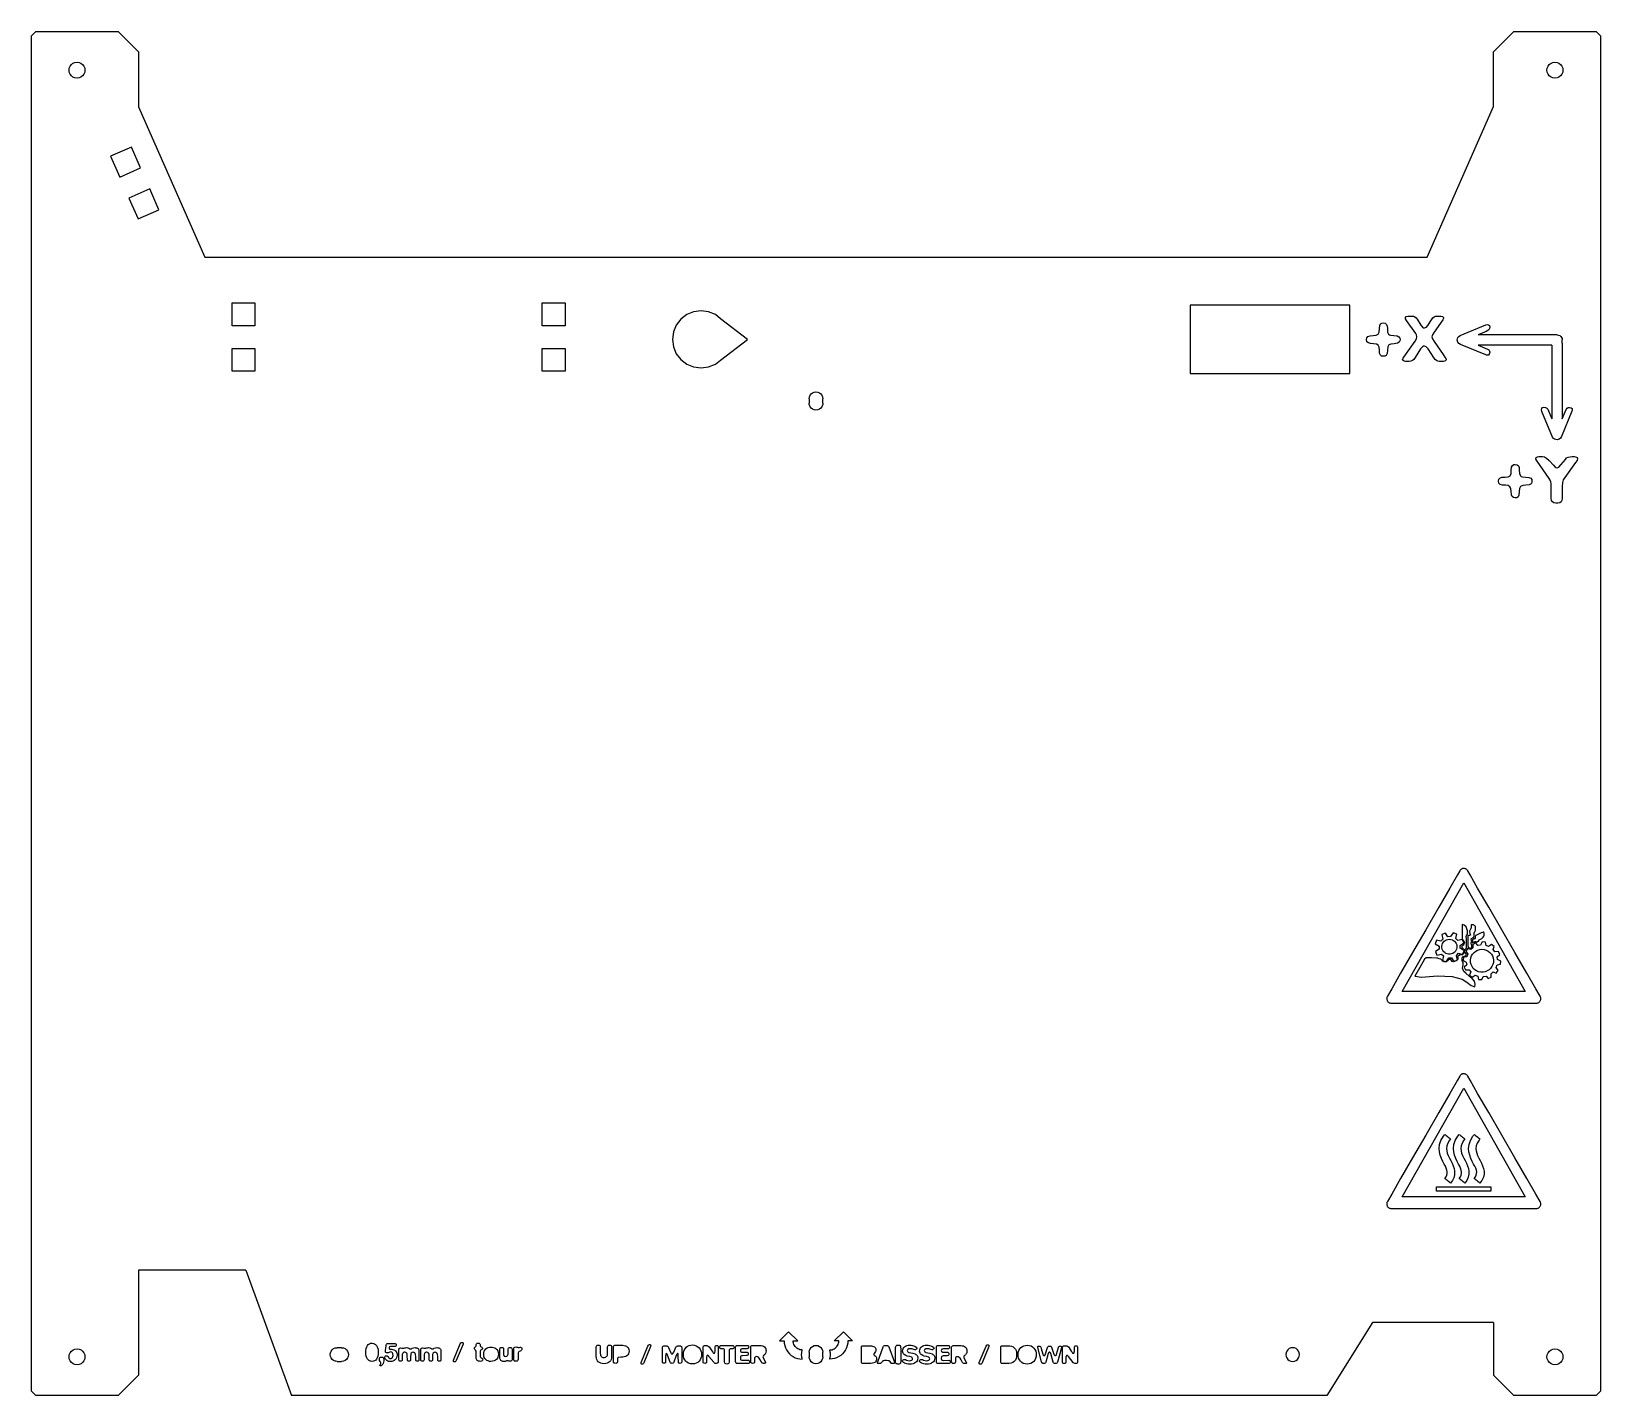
# Model space of a CAD drawing. Header units: metres. Extents: x 1010 to 1354, y 2481 to 2780.
import ezdxf

# ---------------------------------------------------------------- set-up
doc = ezdxf.new("R2010")
doc.units = ezdxf.units.M

msp = doc.modelspace()

# ---------------------------------------------------------------- linework, layer by layer
at = {"layer": 'COMPONENT0'}
for p, q in [((1339.67, 2686.51, 0), (1339.73, 2686.83, 0)), ((1339.73, 2686.83, 0), (1339.98, 2687, 0)), ((1339.98, 2687, 0), (1340.31, 2687.05, 0)), ((1340.31, 2687.05, 0), (1341.1, 2687.05, 0)), ((1341.1, 2687.05, 0), (1341.51, 2686.99, 0)), ((1341.51, 2686.99, 0), (1341.97, 2686.73, 0)), ((1341.97, 2686.73, 0), (1342.6, 2686.17, 0)), ((1346.12, 2686.43, 0), (1346.4, 2686.77, 0)), ((1346.4, 2686.77, 0), (1346.73, 2686.95, 0)), ((1346.73, 2686.95, 0), (1347.61, 2687.05, 0)), ((1347.61, 2687.05, 0), (1348.08, 2687.05, 0)), ((1348.08, 2687.05, 0), (1348.57, 2686.96, 0)), ((1348.57, 2686.96, 0), (1348.73, 2686.83, 0)), ((1348.73, 2686.83, 0), (1348.79, 2686.61, 0)), ((1334, 2682.87, 0), (1334.2, 2683.33, 0)), ((1334.2, 2683.33, 0), (1334.26, 2684.09, 0)), ((1334.26, 2684.09, 0), (1334.33, 2684.75, 0)), ((1334.33, 2684.75, 0), (1334.52, 2685.13, 0)), ((1334.52, 2685.13, 0), (1334.8, 2685.31, 0)), ((1334.8, 2685.31, 0), (1335.14, 2685.35, 0)), ((1335.14, 2685.35, 0), (1335.55, 2685.27, 0)), ((1335.55, 2685.27, 0), (1335.82, 2685.02, 0)), ((1335.82, 2685.02, 0), (1335.97, 2684.63, 0)), ((1335.97, 2684.63, 0), (1336.02, 2684.12, 0)), ((1336.02, 2684.12, 0), (1336.07, 2683.34, 0)), ((1336.07, 2683.34, 0), (1336.27, 2682.86, 0)), ((1339.9, 2686.02, 0), (1339.67, 2686.51, 0)), ((1342.6, 2682.24, 0), (1339.9, 2686.02, 0)), ((1342.6, 2686.17, 0), (1343.49, 2685.19, 0)), ((1343.49, 2685.19, 0), (1343.93, 2684.68, 0)), ((1343.93, 2684.68, 0), (1344.29, 2684.57, 0)), ((1344.29, 2684.57, 0), (1344.7, 2684.72, 0)), ((1344.7, 2684.72, 0), (1345.11, 2685.22, 0)), ((1345.11, 2685.22, 0), (1346.12, 2686.43, 0)), ((1348.35, 2685.73, 0), (1345.97, 2682.45, 0)), ((1348.67, 2686.2, 0), (1348.35, 2685.73, 0)), ((1348.79, 2686.61, 0), (1348.67, 2686.2, 0)), ((1331.44, 2681.69, 0), (1331.52, 2682.07, 0)), ((1331.54, 2681.22, 0), (1331.44, 2681.69, 0)), ((1331.52, 2682.07, 0), (1331.76, 2682.35, 0)), ((1331.85, 2680.95, 0), (1331.54, 2681.22, 0)), ((1331.76, 2682.35, 0), (1332.2, 2682.51, 0)), ((1332.34, 2680.82, 0), (1331.85, 2680.95, 0)), ((1332.2, 2682.51, 0), (1332.91, 2682.57, 0)), ((1332.97, 2680.78, 0), (1332.34, 2680.82, 0)), ((1332.91, 2682.57, 0), (1333.58, 2682.63, 0)), ((1333.59, 2680.7, 0), (1332.97, 2680.78, 0)), ((1333.58, 2682.63, 0), (1334, 2682.87, 0)), ((1333.98, 2680.46, 0), (1333.59, 2680.7, 0)), ((1334.19, 2680.03, 0), (1333.98, 2680.46, 0)), ((1334.26, 2679.37, 0), (1334.19, 2680.03, 0)), ((1336.08, 2680.08, 0), (1336.02, 2679.4, 0)), ((1336.31, 2680.51, 0), (1336.08, 2680.08, 0)), ((1336.27, 2682.86, 0), (1336.46, 2682.71, 0)), ((1336.76, 2680.72, 0), (1336.31, 2680.51, 0)), ((1336.46, 2682.71, 0), (1336.71, 2682.63, 0)), ((1336.71, 2682.63, 0), (1337.42, 2682.57, 0)), ((1337.48, 2680.78, 0), (1336.76, 2680.72, 0)), ((1337.42, 2682.57, 0), (1338.13, 2682.49, 0)), ((1338.2, 2680.87, 0), (1337.48, 2680.78, 0)), ((1338.13, 2682.49, 0), (1338.55, 2682.3, 0)), ((1338.6, 2681.09, 0), (1338.2, 2680.87, 0)), ((1338.55, 2682.3, 0), (1338.75, 2682.03, 0)), ((1338.77, 2681.39, 0), (1338.6, 2681.09, 0)), ((1338.75, 2682.03, 0), (1338.8, 2681.72, 0)), ((1338.8, 2681.72, 0), (1338.77, 2681.39, 0)), ((1342.78, 2681.92, 0), (1342.6, 2682.24, 0)), ((1342.92, 2681.52, 0), (1342.78, 2681.92, 0)), ((1343.01, 2681.11, 0), (1342.92, 2681.52, 0)), ((1343.04, 2680.75, 0), (1343.01, 2681.11, 0)), ((1343.04, 2677.84, 0), (1343.04, 2680.75, 0)), ((1345.5, 2681.4, 0), (1345.42, 2680.51, 0)), ((1345.42, 2680.51, 0), (1345.42, 2677.84, 0)), ((1345.66, 2681.93, 0), (1345.5, 2681.4, 0)), ((1345.97, 2682.45, 0), (1345.66, 2681.93, 0)), ((1334.31, 2678.68, 0), (1334.26, 2679.37, 0)), ((1334.48, 2678.28, 0), (1334.31, 2678.68, 0)), ((1334.75, 2678.09, 0), (1334.48, 2678.28, 0)), ((1335.14, 2678.02, 0), (1334.75, 2678.09, 0)), ((1335.46, 2678.05, 0), (1335.14, 2678.02, 0)), ((1335.75, 2678.21, 0), (1335.46, 2678.05, 0)), ((1335.94, 2678.62, 0), (1335.75, 2678.21, 0)), ((1336.02, 2679.4, 0), (1335.94, 2678.62, 0)), ((1343.1, 2677.42, 0), (1343.04, 2677.84, 0)), ((1343.28, 2677.12, 0), (1343.1, 2677.42, 0)), ((1343.58, 2676.94, 0), (1343.28, 2677.12, 0)), ((1344.01, 2676.88, 0), (1343.58, 2676.94, 0)), ((1344.45, 2676.88, 0), (1344.01, 2676.88, 0)), ((1344.87, 2676.94, 0), (1344.45, 2676.88, 0)), ((1345.17, 2677.12, 0), (1344.87, 2676.94, 0)), ((1345.35, 2677.42, 0), (1345.17, 2677.12, 0)), ((1345.42, 2677.84, 0), (1345.35, 2677.42, 0)), ((1083.15, 2490.67, 0), (1083.17, 2491.15, 0)), ((1083.17, 2490.25, 0), (1083.15, 2490.67, 0)), ((1083.17, 2491.15, 0), (1083.23, 2491.57, 0)), ((1083.23, 2491.57, 0), (1083.35, 2491.93, 0)), ((1083.35, 2491.93, 0), (1083.5, 2492.22, 0)), ((1083.5, 2492.22, 0), (1083.7, 2492.45, 0)), ((1083.7, 2492.45, 0), (1083.93, 2492.61, 0)), ((1083.93, 2492.61, 0), (1084.2, 2492.71, 0)), ((1084.2, 2492.71, 0), (1084.51, 2492.74, 0)), ((1084.51, 2492.74, 0), (1084.81, 2492.7, 0)), ((1084.81, 2492.7, 0), (1085.07, 2492.6, 0)), ((1085.07, 2492.6, 0), (1085.3, 2492.43, 0)), ((1085.3, 2492.43, 0), (1085.49, 2492.2, 0)), ((1085.49, 2492.2, 0), (1085.65, 2491.92, 0)), ((1085.65, 2491.92, 0), (1085.76, 2491.58, 0)), ((1085.76, 2491.58, 0), (1085.83, 2491.19, 0)), ((1085.83, 2491.19, 0), (1085.85, 2490.76, 0)), ((1085.85, 2490.76, 0), (1085.83, 2490.28, 0)), ((1087.47, 2491.03, 0), (1087.48, 2491.12, 0)), ((1087.47, 2490.95, 0), (1087.47, 2491.03, 0)), ((1087.49, 2490.8, 0), (1087.47, 2490.95, 0)), ((1087.48, 2491.12, 0), (1087.59, 2492.18, 0)), ((1087.56, 2490.69, 0), (1087.49, 2490.8, 0)), ((1087.7, 2490.62, 0), (1087.56, 2490.69, 0)), ((1087.59, 2492.18, 0), (1087.64, 2492.39, 0)), ((1087.64, 2492.39, 0), (1087.71, 2492.54, 0)), ((1087.92, 2490.6, 0), (1087.7, 2490.62, 0)), ((1087.71, 2492.54, 0), (1087.83, 2492.64, 0)), ((1087.83, 2492.64, 0), (1088.01, 2492.67, 0)), ((1088.11, 2490.63, 0), (1087.92, 2490.6, 0)), ((1088.01, 2492.67, 0), (1089.46, 2492.67, 0)), ((1088.25, 2490.7, 0), (1088.11, 2490.63, 0)), ((1088.4, 2490.78, 0), (1088.25, 2490.7, 0)), ((1088.29, 2491.81, 0), (1088.26, 2491.69, 0)), ((1088.26, 2491.69, 0), (1088.28, 2491.55, 0)), ((1088.28, 2491.55, 0), (1088.31, 2491.46, 0)), ((1088.38, 2491.91, 0), (1088.29, 2491.81, 0)), ((1088.31, 2491.46, 0), (1088.38, 2491.4, 0)), ((1088.53, 2491.99, 0), (1088.38, 2491.91, 0)), ((1088.38, 2491.4, 0), (1088.5, 2491.39, 0)), ((1088.63, 2490.81, 0), (1088.4, 2490.78, 0)), ((1088.5, 2491.39, 0), (1088.7, 2491.39, 0)), ((1088.74, 2492.01, 0), (1088.53, 2491.99, 0)), ((1088.82, 2490.76, 0), (1088.63, 2490.81, 0)), ((1088.7, 2491.39, 0), (1088.86, 2491.4, 0)), ((1089.4, 2492.01, 0), (1088.74, 2492.01, 0)), ((1088.98, 2490.6, 0), (1088.82, 2490.76, 0)), ((1088.86, 2491.4, 0), (1089.1, 2491.37, 0)), ((1089.09, 2490.37, 0), (1088.98, 2490.6, 0)), ((1089.1, 2491.37, 0), (1089.33, 2491.31, 0)), ((1089.33, 2491.31, 0), (1089.53, 2491.2, 0)), ((1089.57, 2492.03, 0), (1089.4, 2492.01, 0)), ((1089.46, 2492.67, 0), (1089.61, 2492.65, 0)), ((1089.53, 2491.2, 0), (1089.69, 2491.05, 0)), ((1089.7, 2492.1, 0), (1089.57, 2492.03, 0)), ((1089.61, 2492.65, 0), (1089.72, 2492.59, 0)), ((1089.69, 2491.05, 0), (1089.82, 2490.87, 0)), ((1089.78, 2492.21, 0), (1089.7, 2492.1, 0)), ((1089.72, 2492.59, 0), (1089.79, 2492.49, 0)), ((1089.81, 2492.36, 0), (1089.78, 2492.21, 0)), ((1089.79, 2492.49, 0), (1089.81, 2492.36, 0)), ((1089.82, 2490.87, 0), (1089.93, 2490.65, 0)), ((1089.93, 2490.65, 0), (1089.99, 2490.41, 0)), ((1090.41, 2491.37, 0), (1090.43, 2491.51, 0)), ((1090.41, 2489.12, 0), (1090.41, 2491.37, 0)), ((1090.43, 2491.51, 0), (1090.5, 2491.61, 0)), ((1090.5, 2491.61, 0), (1090.62, 2491.67, 0)), ((1090.62, 2491.67, 0), (1090.78, 2491.69, 0)), ((1090.78, 2491.69, 0), (1091.07, 2491.65, 0)), ((1091.07, 2491.65, 0), (1091.33, 2491.61, 0)), ((1091.33, 2490.62, 0), (1091.24, 2490.52, 0)), ((1091.33, 2491.61, 0), (1091.51, 2491.63, 0)), ((1091.43, 2490.69, 0), (1091.33, 2490.62, 0)), ((1091.55, 2490.73, 0), (1091.43, 2490.69, 0)), ((1091.51, 2491.63, 0), (1091.69, 2491.69, 0)), ((1091.68, 2490.74, 0), (1091.55, 2490.73, 0)), ((1091.93, 2490.69, 0), (1091.68, 2490.74, 0)), ((1091.69, 2491.69, 0), (1091.88, 2491.74, 0)), ((1091.88, 2491.74, 0), (1092.11, 2491.76, 0)), ((1092.03, 2490.63, 0), (1091.93, 2490.69, 0)), ((1092.11, 2490.54, 0), (1092.03, 2490.63, 0)), ((1092.11, 2491.76, 0), (1092.39, 2491.72, 0)), ((1092.39, 2491.72, 0), (1092.6, 2491.63, 0)), ((1092.6, 2491.63, 0), (1092.78, 2491.53, 0)), ((1092.78, 2491.53, 0), (1092.97, 2491.49, 0)), ((1092.97, 2491.49, 0), (1093.16, 2491.53, 0)), ((1093.3, 2490.68, 0), (1093.11, 2490.53, 0)), ((1093.16, 2491.53, 0), (1093.35, 2491.63, 0)), ((1093.54, 2490.73, 0), (1093.3, 2490.68, 0)), ((1093.35, 2491.63, 0), (1093.6, 2491.72, 0)), ((1093.67, 2490.72, 0), (1093.54, 2490.73, 0)), ((1093.6, 2491.72, 0), (1093.94, 2491.76, 0)), ((1093.78, 2490.67, 0), (1093.67, 2490.72, 0)), ((1093.88, 2490.6, 0), (1093.78, 2490.67, 0)), ((1093.94, 2491.76, 0), (1094.15, 2491.75, 0)), ((1094.15, 2491.75, 0), (1094.33, 2491.71, 0)), ((1094.33, 2491.71, 0), (1094.48, 2491.64, 0)), ((1094.48, 2491.64, 0), (1094.6, 2491.54, 0)), ((1094.6, 2491.54, 0), (1094.7, 2491.42, 0)), ((1094.7, 2491.42, 0), (1094.76, 2491.28, 0)), ((1094.76, 2491.28, 0), (1094.81, 2490.91, 0)), ((1094.81, 2490.91, 0), (1094.81, 2489.09, 0)), ((1095.21, 2491.37, 0), (1095.24, 2491.51, 0)), ((1095.21, 2489.12, 0), (1095.21, 2491.37, 0)), ((1095.24, 2491.51, 0), (1095.31, 2491.61, 0)), ((1095.31, 2491.61, 0), (1095.42, 2491.67, 0)), ((1095.42, 2491.67, 0), (1095.59, 2491.69, 0)), ((1095.59, 2491.69, 0), (1095.88, 2491.65, 0)), ((1095.88, 2491.65, 0), (1096.14, 2491.61, 0)), ((1096.13, 2490.62, 0), (1096.05, 2490.52, 0)), ((1096.23, 2490.69, 0), (1096.13, 2490.62, 0)), ((1096.14, 2491.61, 0), (1096.32, 2491.63, 0)), ((1096.35, 2490.73, 0), (1096.23, 2490.69, 0)), ((1096.32, 2491.63, 0), (1096.5, 2491.69, 0)), ((1096.49, 2490.74, 0), (1096.35, 2490.73, 0)), ((1096.74, 2490.69, 0), (1096.49, 2490.74, 0)), ((1096.5, 2491.69, 0), (1096.68, 2491.74, 0)), ((1096.68, 2491.74, 0), (1096.91, 2491.76, 0)), ((1096.83, 2490.63, 0), (1096.74, 2490.69, 0)), ((1096.91, 2490.54, 0), (1096.83, 2490.63, 0)), ((1096.91, 2491.76, 0), (1097.19, 2491.72, 0)), ((1097.19, 2491.72, 0), (1097.41, 2491.63, 0)), ((1097.41, 2491.63, 0), (1097.59, 2491.53, 0)), ((1097.59, 2491.53, 0), (1097.78, 2491.49, 0)), ((1097.78, 2491.49, 0), (1097.96, 2491.53, 0)), ((1098.11, 2490.68, 0), (1097.92, 2490.53, 0)), ((1097.96, 2491.53, 0), (1098.16, 2491.63, 0)), ((1098.34, 2490.73, 0), (1098.11, 2490.68, 0)), ((1098.16, 2491.63, 0), (1098.41, 2491.72, 0)), ((1098.47, 2490.72, 0), (1098.34, 2490.73, 0)), ((1098.41, 2491.72, 0), (1098.74, 2491.76, 0)), ((1098.59, 2490.67, 0), (1098.47, 2490.72, 0)), ((1098.68, 2490.6, 0), (1098.59, 2490.67, 0)), ((1098.74, 2491.76, 0), (1098.96, 2491.75, 0)), ((1098.96, 2491.75, 0), (1099.14, 2491.71, 0)), ((1099.14, 2491.71, 0), (1099.29, 2491.64, 0)), ((1099.29, 2491.64, 0), (1099.41, 2491.54, 0)), ((1099.41, 2491.54, 0), (1099.5, 2491.42, 0)), ((1099.5, 2491.42, 0), (1099.57, 2491.28, 0)), ((1099.57, 2491.28, 0), (1099.62, 2490.91, 0)), ((1099.62, 2490.91, 0), (1099.62, 2489.09, 0)), ((1102.39, 2489, 0), (1103.87, 2492.57, 0)), ((1104.48, 2492.52, 0), (1102.99, 2488.92, 0)), ((1103.87, 2492.57, 0), (1104.01, 2492.8, 0)), ((1104.01, 2492.8, 0), (1104.11, 2492.88, 0)), ((1104.11, 2492.88, 0), (1104.25, 2492.91, 0)), ((1104.25, 2492.91, 0), (1104.37, 2492.89, 0)), ((1104.37, 2492.89, 0), (1104.46, 2492.82, 0)), ((1104.46, 2492.82, 0), (1104.51, 2492.7, 0)), ((1104.51, 2492.7, 0), (1104.48, 2492.52, 0)), ((1106.91, 2491.59, 0), (1106.96, 2491.73, 0)), ((1106.95, 2491.46, 0), (1106.91, 2491.59, 0)), ((1107.03, 2491.36, 0), (1106.95, 2491.46, 0)), ((1106.96, 2491.73, 0), (1107.07, 2491.84, 0)), ((1107.13, 2491.27, 0), (1107.03, 2491.36, 0)), ((1107.07, 2491.84, 0), (1107.19, 2491.93, 0)), ((1107.22, 2491.19, 0), (1107.13, 2491.27, 0)), ((1107.19, 2491.93, 0), (1107.27, 2492.03, 0)), ((1107.32, 2490.98, 0), (1107.22, 2491.19, 0)), ((1107.27, 2492.03, 0), (1107.32, 2492.18, 0)), ((1107.32, 2492.34, 0), (1107.34, 2492.46, 0)), ((1107.32, 2492.18, 0), (1107.32, 2492.34, 0)), ((1107.34, 2490.66, 0), (1107.32, 2490.98, 0)), ((1107.34, 2492.46, 0), (1107.39, 2492.6, 0)), ((1107.34, 2489.61, 0), (1107.34, 2490.66, 0)), ((1107.39, 2492.6, 0), (1107.53, 2492.72, 0)), ((1107.53, 2492.72, 0), (1107.78, 2492.76, 0)), ((1107.78, 2492.76, 0), (1108.02, 2492.72, 0)), ((1108.02, 2492.72, 0), (1108.16, 2492.61, 0)), ((1108.16, 2492.61, 0), (1108.21, 2492.47, 0)), ((1108.21, 2492.47, 0), (1108.23, 2492.33, 0)), ((1108.23, 2492.33, 0), (1108.24, 2492.16, 0)), ((1108.24, 2491.01, 0), (1108.23, 2490.93, 0)), ((1108.23, 2490.93, 0), (1108.23, 2490.83, 0)), ((1108.23, 2490.83, 0), (1108.23, 2490.7, 0)), ((1108.23, 2490.7, 0), (1108.23, 2490.02, 0)), ((1108.24, 2492.16, 0), (1108.31, 2492, 0)), ((1108.27, 2491.1, 0), (1108.24, 2491.01, 0)), ((1108.39, 2491.23, 0), (1108.27, 2491.1, 0)), ((1108.31, 2492, 0), (1108.42, 2491.92, 0)), ((1108.55, 2491.32, 0), (1108.39, 2491.23, 0)), ((1108.42, 2491.92, 0), (1108.56, 2491.84, 0)), ((1108.68, 2491.42, 0), (1108.55, 2491.32, 0)), ((1108.56, 2491.84, 0), (1108.69, 2491.74, 0)), ((1108.73, 2491.49, 0), (1108.68, 2491.42, 0)), ((1108.69, 2491.74, 0), (1108.73, 2491.67, 0)), ((1108.73, 2491.67, 0), (1108.74, 2491.58, 0)), ((1108.74, 2491.58, 0), (1108.73, 2491.49, 0)), ((1108.99, 2490.31, 0), (1109.03, 2490.69, 0)), ((1109.03, 2490.69, 0), (1109.13, 2491.02, 0)), ((1109.13, 2491.02, 0), (1109.29, 2491.29, 0)), ((1109.29, 2491.29, 0), (1109.49, 2491.51, 0)), ((1109.49, 2491.51, 0), (1109.73, 2491.68, 0)), ((1109.73, 2491.68, 0), (1110, 2491.8, 0)), ((1110, 2491.8, 0), (1110.3, 2491.87, 0)), ((1110.3, 2491.87, 0), (1110.6, 2491.89, 0)), ((1110.6, 2491.89, 0), (1110.88, 2491.87, 0)), ((1110.88, 2491.87, 0), (1111.17, 2491.81, 0)), ((1111.17, 2491.81, 0), (1111.44, 2491.7, 0)), ((1111.44, 2491.7, 0), (1111.69, 2491.54, 0)), ((1111.69, 2491.54, 0), (1111.9, 2491.33, 0)), ((1111.9, 2491.33, 0), (1112.07, 2491.05, 0)), ((1112.07, 2491.05, 0), (1112.18, 2490.72, 0)), ((1112.18, 2490.72, 0), (1112.22, 2490.32, 0)), ((1112.54, 2491.47, 0), (1112.57, 2491.61, 0)), ((1112.54, 2489.57, 0), (1112.54, 2491.47, 0)), ((1112.57, 2491.61, 0), (1112.64, 2491.71, 0)), ((1112.64, 2491.71, 0), (1112.73, 2491.78, 0)), ((1112.73, 2491.78, 0), (1112.85, 2491.8, 0)), ((1112.85, 2491.8, 0), (1113.04, 2491.8, 0)), ((1113.04, 2491.8, 0), (1113.16, 2491.78, 0)), ((1113.16, 2491.78, 0), (1113.27, 2491.72, 0)), ((1113.27, 2491.72, 0), (1113.34, 2491.62, 0)), ((1113.34, 2491.62, 0), (1113.37, 2491.47, 0)), ((1113.37, 2491.47, 0), (1113.34, 2490.57, 0)), ((1114.33, 2490.3, 0), (1114.36, 2490.66, 0)), ((1114.36, 2490.66, 0), (1114.39, 2491.47, 0)), ((1114.39, 2491.47, 0), (1114.41, 2491.61, 0)), ((1114.41, 2491.61, 0), (1114.48, 2491.71, 0)), ((1114.48, 2491.71, 0), (1114.59, 2491.78, 0)), ((1114.59, 2491.78, 0), (1114.75, 2491.8, 0)), ((1114.75, 2491.8, 0), (1114.88, 2491.8, 0)), ((1114.88, 2491.8, 0), (1115.02, 2491.77, 0)), ((1115.02, 2491.77, 0), (1115.12, 2491.71, 0)), ((1115.12, 2491.71, 0), (1115.19, 2491.59, 0)), ((1115.19, 2491.59, 0), (1115.21, 2491.43, 0)), ((1115.21, 2491.43, 0), (1115.21, 2489.11, 0)), ((1115.58, 2491.44, 0), (1115.6, 2491.64, 0)), ((1115.58, 2489.25, 0), (1115.58, 2491.44, 0)), ((1115.6, 2491.64, 0), (1115.67, 2491.79, 0)), ((1115.67, 2491.79, 0), (1115.8, 2491.87, 0)), ((1115.8, 2491.87, 0), (1116.03, 2491.9, 0)), ((1116.03, 2491.9, 0), (1116.26, 2491.88, 0)), ((1116.26, 2491.88, 0), (1116.43, 2491.84, 0)), ((1116.43, 2491.84, 0), (1116.56, 2491.79, 0)), ((1116.55, 2490.63, 0), (1116.52, 2490.44, 0)), ((1116.63, 2490.79, 0), (1116.55, 2490.63, 0)), ((1116.56, 2491.79, 0), (1116.67, 2491.77, 0)), ((1116.78, 2490.92, 0), (1116.63, 2490.79, 0)), ((1116.67, 2491.77, 0), (1116.78, 2491.79, 0)), ((1116.78, 2491.79, 0), (1116.87, 2491.81, 0)), ((1116.98, 2491.01, 0), (1116.78, 2490.92, 0)), ((1116.87, 2491.81, 0), (1116.96, 2491.83, 0)), ((1116.96, 2491.83, 0), (1117.07, 2491.84, 0)), ((1117.17, 2491.09, 0), (1116.98, 2491.01, 0)), ((1117.07, 2491.84, 0), (1117.2, 2491.82, 0)), ((1117.29, 2491.19, 0), (1117.17, 2491.09, 0)), ((1117.2, 2491.82, 0), (1117.29, 2491.76, 0)), ((1117.29, 2491.76, 0), (1117.34, 2491.65, 0)), ((1117.34, 2491.32, 0), (1117.29, 2491.19, 0)), ((1117.34, 2491.65, 0), (1117.36, 2491.5, 0)), ((1117.36, 2491.5, 0), (1117.34, 2491.32, 0)), ((1083.25, 2489.87, 0), (1083.17, 2490.25, 0)), ((1083.36, 2489.54, 0), (1083.25, 2489.87, 0)), ((1083.52, 2489.26, 0), (1083.36, 2489.54, 0)), ((1083.72, 2489.04, 0), (1083.52, 2489.26, 0)), ((1083.95, 2488.87, 0), (1083.72, 2489.04, 0)), ((1084.21, 2488.77, 0), (1083.95, 2488.87, 0)), ((1084.49, 2488.73, 0), (1084.21, 2488.77, 0)), ((1084.81, 2488.76, 0), (1084.49, 2488.73, 0)), ((1085.09, 2488.85, 0), (1084.81, 2488.76, 0)), ((1085.32, 2489.01, 0), (1085.09, 2488.85, 0)), ((1085.51, 2489.23, 0), (1085.32, 2489.01, 0)), ((1085.66, 2489.51, 0), (1085.51, 2489.23, 0)), ((1085.77, 2489.86, 0), (1085.66, 2489.51, 0)), ((1085.83, 2490.28, 0), (1085.77, 2489.86, 0)), ((1086.13, 2489.19, 0), (1086.16, 2489.42, 0)), ((1086.17, 2488.93, 0), (1086.13, 2489.19, 0)), ((1086.16, 2489.42, 0), (1086.23, 2489.58, 0)), ((1086.3, 2488.74, 0), (1086.17, 2488.93, 0)), ((1086.23, 2489.58, 0), (1086.37, 2489.67, 0)), ((1086.24, 2487.91, 0), (1086.27, 2488.04, 0)), ((1086.28, 2487.82, 0), (1086.24, 2487.91, 0)), ((1086.27, 2488.04, 0), (1086.34, 2488.16, 0)), ((1086.33, 2487.78, 0), (1086.28, 2487.82, 0)), ((1086.4, 2488.6, 0), (1086.3, 2488.74, 0)), ((1086.42, 2487.77, 0), (1086.33, 2487.78, 0)), ((1086.34, 2488.16, 0), (1086.41, 2488.29, 0)), ((1086.37, 2489.67, 0), (1086.62, 2489.7, 0)), ((1086.44, 2488.45, 0), (1086.4, 2488.6, 0)), ((1086.41, 2488.29, 0), (1086.44, 2488.45, 0)), ((1086.54, 2487.8, 0), (1086.42, 2487.77, 0)), ((1086.77, 2487.96, 0), (1086.54, 2487.8, 0)), ((1086.62, 2489.7, 0), (1086.78, 2489.69, 0)), ((1086.88, 2488.1, 0), (1086.77, 2487.96, 0)), ((1086.78, 2489.69, 0), (1086.91, 2489.65, 0)), ((1086.99, 2488.3, 0), (1086.88, 2488.1, 0)), ((1086.91, 2489.65, 0), (1086.99, 2489.58, 0)), ((1086.99, 2489.58, 0), (1087.04, 2489.48, 0)), ((1087.06, 2488.56, 0), (1086.99, 2488.3, 0)), ((1087.04, 2489.48, 0), (1087.08, 2489.22, 0)), ((1087.08, 2488.9, 0), (1087.06, 2488.56, 0)), ((1087.08, 2489.22, 0), (1087.08, 2488.9, 0)), ((1087.31, 2489.64, 0), (1087.33, 2489.77, 0)), ((1087.37, 2489.36, 0), (1087.31, 2489.64, 0)), ((1087.33, 2489.77, 0), (1087.38, 2489.87, 0)), ((1087.46, 2489.2, 0), (1087.37, 2489.36, 0)), ((1087.38, 2489.87, 0), (1087.49, 2489.94, 0)), ((1087.58, 2489.06, 0), (1087.46, 2489.2, 0)), ((1087.49, 2489.94, 0), (1087.69, 2489.96, 0)), ((1087.75, 2488.93, 0), (1087.58, 2489.06, 0)), ((1087.69, 2489.96, 0), (1087.84, 2489.94, 0)), ((1087.96, 2488.82, 0), (1087.75, 2488.93, 0)), ((1087.84, 2489.94, 0), (1087.94, 2489.9, 0)), ((1087.94, 2489.9, 0), (1088.04, 2489.8, 0)), ((1088.23, 2488.75, 0), (1087.96, 2488.82, 0)), ((1088.04, 2489.8, 0), (1088.16, 2489.62, 0)), ((1088.16, 2489.62, 0), (1088.27, 2489.47, 0)), ((1088.56, 2488.73, 0), (1088.23, 2488.75, 0)), ((1088.27, 2489.47, 0), (1088.38, 2489.4, 0)), ((1088.38, 2489.4, 0), (1088.58, 2489.36, 0)), ((1088.83, 2488.75, 0), (1088.56, 2488.73, 0)), ((1088.58, 2489.36, 0), (1088.71, 2489.37, 0)), ((1088.71, 2489.37, 0), (1088.82, 2489.42, 0)), ((1088.82, 2489.42, 0), (1089, 2489.59, 0)), ((1089.1, 2488.8, 0), (1088.83, 2488.75, 0)), ((1089, 2489.59, 0), (1089.1, 2489.82, 0)), ((1089.13, 2490.07, 0), (1089.09, 2490.37, 0)), ((1089.1, 2489.82, 0), (1089.13, 2490.07, 0)), ((1089.34, 2488.91, 0), (1089.1, 2488.8, 0)), ((1089.56, 2489.05, 0), (1089.34, 2488.91, 0)), ((1089.74, 2489.25, 0), (1089.56, 2489.05, 0)), ((1089.89, 2489.49, 0), (1089.74, 2489.25, 0)), ((1089.98, 2489.78, 0), (1089.89, 2489.49, 0)), ((1090.01, 2490.13, 0), (1089.98, 2489.78, 0)), ((1089.99, 2490.41, 0), (1090.01, 2490.13, 0)), ((1090.43, 2488.97, 0), (1090.41, 2489.12, 0)), ((1090.49, 2488.87, 0), (1090.43, 2488.97, 0)), ((1090.6, 2488.8, 0), (1090.49, 2488.87, 0)), ((1090.76, 2488.78, 0), (1090.6, 2488.8, 0)), ((1090.91, 2488.8, 0), (1090.76, 2488.78, 0)), ((1091.02, 2488.86, 0), (1090.91, 2488.8, 0)), ((1091.09, 2488.95, 0), (1091.02, 2488.86, 0)), ((1091.11, 2489.09, 0), (1091.09, 2488.95, 0)), ((1091.13, 2490.26, 0), (1091.1, 2489.92, 0)), ((1091.1, 2489.92, 0), (1091.11, 2489.09, 0)), ((1091.24, 2490.52, 0), (1091.13, 2490.26, 0)), ((1092.21, 2490.29, 0), (1092.11, 2490.54, 0)), ((1092.25, 2489.96, 0), (1092.21, 2490.29, 0)), ((1092.26, 2489.09, 0), (1092.25, 2489.96, 0)), ((1092.28, 2488.95, 0), (1092.26, 2489.09, 0)), ((1092.35, 2488.86, 0), (1092.28, 2488.95, 0)), ((1092.46, 2488.8, 0), (1092.35, 2488.86, 0)), ((1092.61, 2488.78, 0), (1092.46, 2488.8, 0)), ((1092.76, 2488.8, 0), (1092.61, 2488.78, 0)), ((1092.87, 2488.86, 0), (1092.76, 2488.8, 0)), ((1092.94, 2488.95, 0), (1092.87, 2488.86, 0)), ((1092.96, 2489.09, 0), (1092.94, 2488.95, 0)), ((1092.99, 2490.27, 0), (1092.95, 2489.89, 0)), ((1092.95, 2489.89, 0), (1092.96, 2489.09, 0)), ((1093.04, 2490.41, 0), (1092.99, 2490.27, 0)), ((1093.11, 2490.53, 0), (1093.04, 2490.41, 0)), ((1093.96, 2490.5, 0), (1093.88, 2490.6, 0)), ((1094.06, 2490.22, 0), (1093.96, 2490.5, 0)), ((1094.1, 2489.85, 0), (1094.06, 2490.22, 0)), ((1094.11, 2489.09, 0), (1094.1, 2489.85, 0)), ((1094.13, 2488.95, 0), (1094.11, 2489.09, 0)), ((1094.2, 2488.86, 0), (1094.13, 2488.95, 0)), ((1094.31, 2488.8, 0), (1094.2, 2488.86, 0)), ((1094.46, 2488.78, 0), (1094.31, 2488.8, 0)), ((1094.62, 2488.8, 0), (1094.46, 2488.78, 0)), ((1094.73, 2488.86, 0), (1094.62, 2488.8, 0)), ((1094.79, 2488.95, 0), (1094.73, 2488.86, 0)), ((1094.81, 2489.09, 0), (1094.79, 2488.95, 0)), ((1095.23, 2488.97, 0), (1095.21, 2489.12, 0)), ((1095.3, 2488.87, 0), (1095.23, 2488.97, 0)), ((1095.41, 2488.8, 0), (1095.3, 2488.87, 0)), ((1095.56, 2488.78, 0), (1095.41, 2488.8, 0)), ((1095.72, 2488.8, 0), (1095.56, 2488.78, 0)), ((1095.83, 2488.86, 0), (1095.72, 2488.8, 0)), ((1095.9, 2488.95, 0), (1095.83, 2488.86, 0)), ((1095.92, 2489.09, 0), (1095.9, 2488.95, 0)), ((1095.94, 2490.26, 0), (1095.91, 2489.92, 0)), ((1095.91, 2489.92, 0), (1095.92, 2489.09, 0)), ((1096.05, 2490.52, 0), (1095.94, 2490.26, 0)), ((1097.02, 2490.29, 0), (1096.91, 2490.54, 0)), ((1097.05, 2489.96, 0), (1097.02, 2490.29, 0)), ((1097.07, 2489.09, 0), (1097.05, 2489.96, 0)), ((1097.09, 2488.95, 0), (1097.07, 2489.09, 0)), ((1097.15, 2488.86, 0), (1097.09, 2488.95, 0)), ((1097.26, 2488.8, 0), (1097.15, 2488.86, 0)), ((1097.42, 2488.78, 0), (1097.26, 2488.8, 0)), ((1097.57, 2488.8, 0), (1097.42, 2488.78, 0)), ((1097.68, 2488.86, 0), (1097.57, 2488.8, 0)), ((1097.75, 2488.95, 0), (1097.68, 2488.86, 0)), ((1097.77, 2489.09, 0), (1097.75, 2488.95, 0)), ((1097.8, 2490.27, 0), (1097.76, 2489.89, 0)), ((1097.76, 2489.89, 0), (1097.77, 2489.09, 0)), ((1097.85, 2490.41, 0), (1097.8, 2490.27, 0)), ((1097.92, 2490.53, 0), (1097.85, 2490.41, 0)), ((1098.76, 2490.5, 0), (1098.68, 2490.6, 0)), ((1098.87, 2490.22, 0), (1098.76, 2490.5, 0)), ((1098.91, 2489.85, 0), (1098.87, 2490.22, 0)), ((1098.92, 2489.09, 0), (1098.91, 2489.85, 0)), ((1098.94, 2488.95, 0), (1098.92, 2489.09, 0)), ((1099.01, 2488.86, 0), (1098.94, 2488.95, 0)), ((1099.12, 2488.8, 0), (1099.01, 2488.86, 0)), ((1099.27, 2488.78, 0), (1099.12, 2488.8, 0)), ((1099.42, 2488.8, 0), (1099.27, 2488.78, 0)), ((1099.53, 2488.86, 0), (1099.42, 2488.8, 0)), ((1099.6, 2488.95, 0), (1099.53, 2488.86, 0)), ((1099.62, 2489.09, 0), (1099.6, 2488.95, 0)), ((1102.34, 2488.81, 0), (1102.39, 2489, 0)), ((1102.39, 2488.69, 0), (1102.34, 2488.81, 0)), ((1102.49, 2488.63, 0), (1102.39, 2488.69, 0)), ((1102.59, 2488.61, 0), (1102.49, 2488.63, 0)), ((1102.72, 2488.63, 0), (1102.59, 2488.61, 0)), ((1102.82, 2488.69, 0), (1102.72, 2488.63, 0)), ((1102.91, 2488.78, 0), (1102.82, 2488.69, 0)), ((1102.99, 2488.92, 0), (1102.91, 2488.78, 0)), ((1107.35, 2489.41, 0), (1107.34, 2489.61, 0)), ((1107.4, 2489.23, 0), (1107.35, 2489.41, 0)), ((1107.47, 2489.08, 0), (1107.4, 2489.23, 0)), ((1107.58, 2488.96, 0), (1107.47, 2489.08, 0)), ((1107.72, 2488.86, 0), (1107.58, 2488.96, 0)), ((1107.88, 2488.8, 0), (1107.72, 2488.86, 0)), ((1108.08, 2488.76, 0), (1107.88, 2488.8, 0)), ((1108.31, 2488.74, 0), (1108.08, 2488.76, 0)), ((1108.23, 2490.02, 0), (1108.24, 2489.8, 0)), ((1108.24, 2489.8, 0), (1108.3, 2489.67, 0)), ((1108.3, 2489.67, 0), (1108.41, 2489.55, 0)), ((1108.51, 2488.77, 0), (1108.31, 2488.74, 0)), ((1108.41, 2489.55, 0), (1108.57, 2489.45, 0)), ((1108.66, 2488.84, 0), (1108.51, 2488.77, 0)), ((1108.57, 2489.45, 0), (1108.72, 2489.32, 0)), ((1108.75, 2488.95, 0), (1108.66, 2488.84, 0)), ((1108.72, 2489.32, 0), (1108.76, 2489.23, 0)), ((1108.78, 2489.12, 0), (1108.75, 2488.95, 0)), ((1108.76, 2489.23, 0), (1108.78, 2489.12, 0)), ((1109.02, 2489.94, 0), (1108.99, 2490.31, 0)), ((1109.12, 2489.62, 0), (1109.02, 2489.94, 0)), ((1109.26, 2489.35, 0), (1109.12, 2489.62, 0)), ((1109.45, 2489.13, 0), (1109.26, 2489.35, 0)), ((1109.68, 2488.95, 0), (1109.45, 2489.13, 0)), ((1109.95, 2488.83, 0), (1109.68, 2488.95, 0)), ((1110.25, 2488.75, 0), (1109.95, 2488.83, 0)), ((1110.58, 2488.73, 0), (1110.25, 2488.75, 0)), ((1110.96, 2488.76, 0), (1110.58, 2488.73, 0)), ((1111.3, 2488.85, 0), (1110.96, 2488.76, 0)), ((1111.58, 2488.99, 0), (1111.3, 2488.85, 0)), ((1111.81, 2489.19, 0), (1111.58, 2488.99, 0)), ((1111.99, 2489.42, 0), (1111.81, 2489.19, 0)), ((1112.12, 2489.69, 0), (1111.99, 2489.42, 0)), ((1112.19, 2489.99, 0), (1112.12, 2489.69, 0)), ((1112.22, 2490.32, 0), (1112.19, 2489.99, 0)), ((1112.56, 2489.38, 0), (1112.54, 2489.57, 0)), ((1112.6, 2489.21, 0), (1112.56, 2489.38, 0)), ((1112.67, 2489.06, 0), (1112.6, 2489.21, 0)), ((1112.77, 2488.93, 0), (1112.67, 2489.06, 0)), ((1112.89, 2488.83, 0), (1112.77, 2488.93, 0)), ((1113.04, 2488.76, 0), (1112.89, 2488.83, 0)), ((1113.22, 2488.72, 0), (1113.04, 2488.76, 0)), ((1113.42, 2488.7, 0), (1113.22, 2488.72, 0)), ((1113.34, 2490.57, 0), (1113.37, 2490.24, 0)), ((1113.37, 2490.24, 0), (1113.44, 2490.01, 0)), ((1113.7, 2488.72, 0), (1113.42, 2488.7, 0)), ((1113.44, 2490.01, 0), (1113.51, 2489.92, 0)), ((1113.51, 2489.92, 0), (1113.59, 2489.87, 0)), ((1113.59, 2489.87, 0), (1113.81, 2489.82, 0)), ((1113.87, 2488.78, 0), (1113.7, 2488.72, 0)), ((1113.81, 2489.82, 0), (1114.05, 2489.87, 0)), ((1114.01, 2488.83, 0), (1113.87, 2488.78, 0)), ((1114.22, 2488.85, 0), (1114.01, 2488.83, 0)), ((1114.05, 2489.87, 0), (1114.15, 2489.94, 0)), ((1114.15, 2489.94, 0), (1114.22, 2490.03, 0)), ((1114.22, 2490.03, 0), (1114.33, 2490.3, 0)), ((1114.36, 2488.84, 0), (1114.22, 2488.85, 0)), ((1114.47, 2488.82, 0), (1114.36, 2488.84, 0)), ((1114.59, 2488.79, 0), (1114.47, 2488.82, 0)), ((1114.78, 2488.78, 0), (1114.59, 2488.79, 0)), ((1114.95, 2488.8, 0), (1114.78, 2488.78, 0)), ((1115.09, 2488.86, 0), (1114.95, 2488.8, 0)), ((1115.18, 2488.96, 0), (1115.09, 2488.86, 0)), ((1115.21, 2489.11, 0), (1115.18, 2488.96, 0)), ((1115.6, 2489.05, 0), (1115.58, 2489.25, 0)), ((1115.66, 2488.9, 0), (1115.6, 2489.05, 0)), ((1115.77, 2488.81, 0), (1115.66, 2488.9, 0)), ((1115.92, 2488.78, 0), (1115.77, 2488.81, 0)), ((1116.15, 2488.78, 0), (1115.92, 2488.78, 0)), ((1116.31, 2488.81, 0), (1116.15, 2488.78, 0)), ((1116.43, 2488.89, 0), (1116.31, 2488.81, 0)), ((1116.5, 2489.03, 0), (1116.43, 2488.89, 0)), ((1116.52, 2489.23, 0), (1116.5, 2489.03, 0)), ((1116.52, 2490.44, 0), (1116.52, 2489.23, 0))]:
    msp.add_line(p, q, dxfattribs=at)
at = {"layer": 'COMPONENT1'}
for p, q in [((1133.66, 2489.78, 0), (1133.68, 2491.95, 0)), ((1133.68, 2491.95, 0), (1133.7, 2492.11, 0)), ((1133.7, 2492.11, 0), (1133.77, 2492.23, 0)), ((1133.77, 2492.23, 0), (1133.89, 2492.3, 0)), ((1133.89, 2492.3, 0), (1134.09, 2492.32, 0)), ((1134.09, 2492.32, 0), (1134.29, 2492.3, 0)), ((1134.29, 2492.3, 0), (1134.42, 2492.24, 0)), ((1134.42, 2492.24, 0), (1134.51, 2492.13, 0)), ((1134.51, 2492.13, 0), (1134.53, 2491.95, 0)), ((1134.53, 2491.95, 0), (1134.52, 2490.52, 0)), ((1136.16, 2490.52, 0), (1136.17, 2491.95, 0)), ((1136.17, 2491.95, 0), (1136.19, 2492.11, 0)), ((1136.19, 2492.11, 0), (1136.26, 2492.23, 0)), ((1136.26, 2492.23, 0), (1136.39, 2492.3, 0)), ((1136.39, 2492.3, 0), (1136.61, 2492.32, 0)), ((1136.61, 2492.32, 0), (1136.81, 2492.3, 0)), ((1136.81, 2492.3, 0), (1136.94, 2492.22, 0)), ((1136.94, 2492.22, 0), (1137.01, 2492.08, 0)), ((1137.01, 2492.08, 0), (1137.03, 2491.85, 0)), ((1137.03, 2491.85, 0), (1137.03, 2489.76, 0)), ((1137.44, 2491.95, 0), (1137.46, 2492.09, 0)), ((1137.44, 2488.65, 0), (1137.44, 2491.95, 0)), ((1137.46, 2492.09, 0), (1137.52, 2492.19, 0)), ((1137.52, 2492.19, 0), (1137.61, 2492.25, 0)), ((1137.61, 2492.25, 0), (1137.73, 2492.27, 0)), ((1137.73, 2492.27, 0), (1139.51, 2492.27, 0)), ((1139.51, 2492.27, 0), (1139.8, 2492.25, 0)), ((1139.8, 2492.25, 0), (1140.06, 2492.18, 0)), ((1140.06, 2492.18, 0), (1140.29, 2492.08, 0)), ((1140.29, 2492.08, 0), (1140.48, 2491.94, 0)), ((1140.48, 2491.94, 0), (1140.64, 2491.76, 0)), ((1140.64, 2491.76, 0), (1140.76, 2491.56, 0)), ((1140.82, 2490.7, 0), (1140.73, 2490.39, 0)), ((1140.76, 2491.56, 0), (1140.83, 2491.32, 0)), ((1140.85, 2491.06, 0), (1140.82, 2490.7, 0)), ((1140.83, 2491.32, 0), (1140.85, 2491.06, 0)), ((1143.5, 2488.52, 0), (1144.98, 2492.09, 0)), ((1145.59, 2492.04, 0), (1144.1, 2488.44, 0)), ((1144.98, 2492.09, 0), (1145.12, 2492.33, 0)), ((1145.12, 2492.33, 0), (1145.23, 2492.4, 0)), ((1145.23, 2492.4, 0), (1145.37, 2492.43, 0)), ((1145.37, 2492.43, 0), (1145.48, 2492.41, 0)), ((1145.48, 2492.41, 0), (1145.58, 2492.34, 0)), ((1145.58, 2492.34, 0), (1145.62, 2492.22, 0)), ((1145.62, 2492.22, 0), (1145.59, 2492.04, 0)), ((1148.19, 2491.84, 0), (1148.21, 2491.96, 0)), ((1148.19, 2488.62, 0), (1148.19, 2491.84, 0)), ((1148.21, 2491.96, 0), (1148.25, 2492.05, 0)), ((1148.25, 2492.05, 0), (1148.34, 2492.1, 0)), ((1148.34, 2492.1, 0), (1148.45, 2492.12, 0)), ((1148.45, 2492.12, 0), (1149.14, 2492.12, 0)), ((1149.14, 2492.12, 0), (1149.23, 2492.11, 0)), ((1149.23, 2492.11, 0), (1149.33, 2492.07, 0)), ((1149.33, 2492.07, 0), (1149.42, 2491.97, 0)), ((1149.42, 2491.97, 0), (1149.49, 2491.79, 0)), ((1149.49, 2491.79, 0), (1150, 2490.6, 0)), ((1150, 2490.6, 0), (1150.06, 2490.48, 0)), ((1150.49, 2490.46, 0), (1150.66, 2490.79, 0)), ((1150.66, 2490.79, 0), (1151.12, 2491.86, 0)), ((1151.12, 2491.86, 0), (1151.19, 2491.97, 0)), ((1151.19, 2491.97, 0), (1151.27, 2492.05, 0)), ((1151.27, 2492.05, 0), (1151.38, 2492.1, 0)), ((1151.38, 2492.1, 0), (1151.53, 2492.12, 0)), ((1151.53, 2492.12, 0), (1152.12, 2492.12, 0)), ((1152.12, 2492.12, 0), (1152.24, 2492.1, 0)), ((1152.24, 2492.1, 0), (1152.33, 2492.04, 0)), ((1152.33, 2492.04, 0), (1152.38, 2491.94, 0)), ((1152.38, 2491.94, 0), (1152.4, 2491.8, 0)), ((1152.4, 2491.8, 0), (1152.4, 2488.59, 0)), ((1152.77, 2490.24, 0), (1152.81, 2490.74, 0)), ((1152.81, 2490.74, 0), (1152.94, 2491.17, 0)), ((1152.94, 2491.17, 0), (1153.14, 2491.53, 0)), ((1153.14, 2491.53, 0), (1153.4, 2491.83, 0)), ((1153.4, 2491.83, 0), (1153.7, 2492.05, 0)), ((1153.7, 2492.05, 0), (1154.03, 2492.21, 0)), ((1154.03, 2492.21, 0), (1154.38, 2492.3, 0)), ((1154.38, 2492.3, 0), (1154.74, 2492.34, 0)), ((1154.74, 2492.34, 0), (1155.2, 2492.29, 0)), ((1155.2, 2492.29, 0), (1155.6, 2492.16, 0)), ((1155.6, 2492.16, 0), (1155.95, 2491.96, 0)), ((1155.95, 2491.96, 0), (1156.24, 2491.7, 0)), ((1156.24, 2491.7, 0), (1156.46, 2491.39, 0)), ((1156.46, 2491.39, 0), (1156.62, 2491.04, 0)), ((1156.62, 2491.04, 0), (1156.72, 2490.66, 0)), ((1156.72, 2490.66, 0), (1156.75, 2490.26, 0)), ((1157.12, 2491.85, 0), (1157.15, 2492.07, 0)), ((1157.12, 2488.78, 0), (1157.12, 2491.85, 0)), ((1157.15, 2492.07, 0), (1157.25, 2492.18, 0)), ((1157.25, 2492.18, 0), (1157.39, 2492.22, 0)), ((1157.39, 2492.22, 0), (1157.56, 2492.22, 0)), ((1157.56, 2492.22, 0), (1157.91, 2492.21, 0)), ((1157.91, 2492.21, 0), (1158.06, 2492.18, 0)), ((1158.06, 2492.18, 0), (1158.22, 2492.09, 0)), ((1158.22, 2492.09, 0), (1158.39, 2491.95, 0)), ((1158.39, 2491.95, 0), (1158.57, 2491.74, 0)), ((1158.57, 2491.74, 0), (1159.03, 2491.03, 0)), ((1159.03, 2491.03, 0), (1159.19, 2490.77, 0)), ((1159.19, 2490.77, 0), (1159.31, 2490.62, 0)), ((1159.31, 2490.62, 0), (1159.39, 2490.56, 0)), ((1159.59, 2490.58, 0), (1159.66, 2490.68, 0)), ((1159.66, 2490.68, 0), (1159.71, 2491.02, 0)), ((1159.71, 2491.85, 0), (1159.73, 2492.01, 0)), ((1159.71, 2491.02, 0), (1159.71, 2491.85, 0)), ((1159.73, 2492.01, 0), (1159.78, 2492.13, 0)), ((1159.78, 2492.13, 0), (1159.88, 2492.2, 0)), ((1159.88, 2492.2, 0), (1160.03, 2492.22, 0)), ((1160.03, 2492.22, 0), (1160.23, 2492.2, 0)), ((1160.23, 2492.2, 0), (1160.35, 2492.13, 0)), ((1160.35, 2492.13, 0), (1160.41, 2491.98, 0)), ((1160.41, 2491.98, 0), (1160.42, 2491.74, 0)), ((1160.42, 2491.74, 0), (1160.42, 2488.67, 0)), ((1160.74, 2491.88, 0), (1160.77, 2492.04, 0)), ((1160.76, 2491.71, 0), (1160.74, 2491.88, 0)), ((1160.83, 2491.6, 0), (1160.76, 2491.71, 0)), ((1160.77, 2492.04, 0), (1160.84, 2492.16, 0)), ((1160.99, 2491.53, 0), (1160.83, 2491.6, 0)), ((1160.84, 2492.16, 0), (1160.97, 2492.23, 0)), ((1160.97, 2492.23, 0), (1161.15, 2492.25, 0)), ((1161.26, 2491.51, 0), (1160.99, 2491.53, 0)), ((1161.15, 2492.25, 0), (1163.44, 2492.25, 0)), ((1161.54, 2491.48, 0), (1161.26, 2491.51, 0)), ((1161.71, 2491.39, 0), (1161.54, 2491.48, 0)), ((1161.79, 2491.25, 0), (1161.71, 2491.39, 0)), ((1161.81, 2491.06, 0), (1161.79, 2491.25, 0)), ((1161.81, 2488.61, 0), (1161.81, 2491.06, 0)), ((1162.81, 2491.24, 0), (1162.79, 2491.04, 0)), ((1162.79, 2491.04, 0), (1162.79, 2488.61, 0)), ((1162.9, 2491.38, 0), (1162.81, 2491.24, 0)), ((1163.06, 2491.48, 0), (1162.9, 2491.38, 0)), ((1163.33, 2491.51, 0), (1163.06, 2491.48, 0)), ((1163.6, 2491.53, 0), (1163.33, 2491.51, 0)), ((1163.44, 2492.25, 0), (1163.63, 2492.23, 0)), ((1163.76, 2491.6, 0), (1163.6, 2491.53, 0)), ((1163.63, 2492.23, 0), (1163.76, 2492.16, 0)), ((1163.76, 2492.16, 0), (1163.84, 2492.05, 0)), ((1163.84, 2491.71, 0), (1163.76, 2491.6, 0)), ((1163.84, 2492.05, 0), (1163.87, 2491.89, 0)), ((1163.87, 2491.89, 0), (1163.84, 2491.71, 0)), ((1164.22, 2491.88, 0), (1164.24, 2492.05, 0)), ((1164.22, 2488.7, 0), (1164.22, 2491.88, 0)), ((1164.24, 2492.05, 0), (1164.31, 2492.17, 0)), ((1164.31, 2492.17, 0), (1164.41, 2492.24, 0)), ((1164.41, 2492.24, 0), (1164.56, 2492.26, 0)), ((1164.56, 2492.26, 0), (1166.74, 2492.26, 0)), ((1165.31, 2491.34, 0), (1165.27, 2491.16, 0)), ((1165.27, 2491.16, 0), (1165.3, 2490.97, 0)), ((1165.3, 2490.97, 0), (1165.38, 2490.86, 0)), ((1165.42, 2491.44, 0), (1165.31, 2491.34, 0)), ((1165.38, 2490.86, 0), (1165.51, 2490.8, 0)), ((1165.57, 2491.49, 0), (1165.42, 2491.44, 0)), ((1165.51, 2490.8, 0), (1165.71, 2490.78, 0)), ((1165.76, 2491.5, 0), (1165.57, 2491.49, 0)), ((1165.71, 2490.78, 0), (1166.6, 2490.8, 0)), ((1166.77, 2491.53, 0), (1165.76, 2491.5, 0)), ((1166.6, 2490.8, 0), (1166.75, 2490.77, 0)), ((1166.74, 2492.26, 0), (1166.9, 2492.24, 0)), ((1166.75, 2490.77, 0), (1166.87, 2490.67, 0)), ((1166.92, 2491.56, 0), (1166.77, 2491.53, 0)), ((1166.87, 2490.67, 0), (1166.94, 2490.54, 0)), ((1166.9, 2492.24, 0), (1167.01, 2492.18, 0)), ((1167.02, 2491.66, 0), (1166.92, 2491.56, 0)), ((1167.01, 2492.18, 0), (1167.07, 2492.09, 0)), ((1167.08, 2491.8, 0), (1167.02, 2491.66, 0)), ((1167.07, 2492.09, 0), (1167.1, 2491.95, 0)), ((1167.1, 2491.95, 0), (1167.08, 2491.8, 0)), ((1167.55, 2491.88, 0), (1167.57, 2492.04, 0)), ((1167.55, 2488.75, 0), (1167.55, 2491.88, 0)), ((1167.57, 2492.04, 0), (1167.63, 2492.15, 0)), ((1167.63, 2492.15, 0), (1167.74, 2492.21, 0)), ((1167.74, 2492.21, 0), (1167.88, 2492.24, 0)), ((1167.88, 2492.24, 0), (1169.53, 2492.24, 0)), ((1169.53, 2492.24, 0), (1169.84, 2492.22, 0)), ((1169.84, 2492.22, 0), (1170.12, 2492.16, 0)), ((1170.12, 2492.16, 0), (1170.35, 2492.06, 0)), ((1170.35, 2492.06, 0), (1170.55, 2491.92, 0)), ((1170.55, 2491.92, 0), (1170.71, 2491.75, 0)), ((1170.71, 2491.75, 0), (1170.82, 2491.55, 0)), ((1170.87, 2490.75, 0), (1170.77, 2490.48, 0)), ((1170.82, 2491.55, 0), (1170.88, 2491.3, 0)), ((1170.91, 2491.03, 0), (1170.87, 2490.75, 0)), ((1170.88, 2491.3, 0), (1170.91, 2491.03, 0)), ((1133.69, 2489.45, 0), (1133.66, 2489.78, 0)), ((1133.77, 2489.15, 0), (1133.69, 2489.45, 0)), ((1133.91, 2488.88, 0), (1133.77, 2489.15, 0)), ((1134.1, 2488.66, 0), (1133.91, 2488.88, 0)), ((1134.35, 2488.48, 0), (1134.1, 2488.66, 0)), ((1134.64, 2488.34, 0), (1134.35, 2488.48, 0)), ((1134.52, 2490.52, 0), (1134.57, 2490.16, 0)), ((1134.57, 2490.16, 0), (1134.63, 2490, 0)), ((1134.63, 2490, 0), (1134.72, 2489.86, 0)), ((1134.99, 2488.26, 0), (1134.64, 2488.34, 0)), ((1134.72, 2489.86, 0), (1134.84, 2489.75, 0)), ((1134.84, 2489.75, 0), (1134.97, 2489.66, 0)), ((1134.97, 2489.66, 0), (1135.14, 2489.6, 0)), ((1135.4, 2488.23, 0), (1134.99, 2488.26, 0)), ((1135.14, 2489.6, 0), (1135.33, 2489.59, 0)), ((1135.33, 2489.59, 0), (1135.5, 2489.6, 0)), ((1135.74, 2488.26, 0), (1135.4, 2488.23, 0)), ((1135.5, 2489.6, 0), (1135.66, 2489.65, 0)), ((1135.66, 2489.65, 0), (1135.8, 2489.72, 0)), ((1136.06, 2488.34, 0), (1135.74, 2488.26, 0)), ((1135.8, 2489.72, 0), (1135.93, 2489.83, 0)), ((1135.93, 2489.83, 0), (1136.03, 2489.96, 0)), ((1136.03, 2489.96, 0), (1136.1, 2490.12, 0)), ((1136.34, 2488.47, 0), (1136.06, 2488.34, 0)), ((1136.1, 2490.12, 0), (1136.15, 2490.31, 0)), ((1136.15, 2490.31, 0), (1136.16, 2490.52, 0)), ((1136.57, 2488.65, 0), (1136.34, 2488.47, 0)), ((1136.77, 2488.87, 0), (1136.57, 2488.65, 0)), ((1136.91, 2489.13, 0), (1136.77, 2488.87, 0)), ((1137, 2489.43, 0), (1136.91, 2489.13, 0)), ((1137.03, 2489.76, 0), (1137, 2489.43, 0)), ((1137.47, 2488.48, 0), (1137.44, 2488.65, 0)), ((1137.55, 2488.37, 0), (1137.47, 2488.48, 0)), ((1137.71, 2488.32, 0), (1137.55, 2488.37, 0)), ((1137.96, 2488.3, 0), (1137.71, 2488.32, 0)), ((1138.12, 2488.33, 0), (1137.96, 2488.3, 0)), ((1138.23, 2488.4, 0), (1138.12, 2488.33, 0)), ((1138.29, 2488.5, 0), (1138.23, 2488.4, 0)), ((1138.31, 2488.6, 0), (1138.29, 2488.5, 0)), ((1138.32, 2489.3, 0), (1138.31, 2488.99, 0)), ((1138.31, 2488.99, 0), (1138.31, 2488.6, 0)), ((1138.35, 2489.41, 0), (1138.32, 2489.3, 0)), ((1138.41, 2489.5, 0), (1138.35, 2489.41, 0)), ((1138.5, 2489.57, 0), (1138.41, 2489.5, 0)), ((1138.63, 2489.61, 0), (1138.5, 2489.57, 0)), ((1139.06, 2489.64, 0), (1138.63, 2489.61, 0)), ((1139.46, 2489.66, 0), (1139.06, 2489.64, 0)), ((1139.81, 2489.72, 0), (1139.46, 2489.66, 0)), ((1140.12, 2489.81, 0), (1139.81, 2489.72, 0)), ((1140.38, 2489.96, 0), (1140.12, 2489.81, 0)), ((1140.58, 2490.15, 0), (1140.38, 2489.96, 0)), ((1140.73, 2490.39, 0), (1140.58, 2490.15, 0)), ((1143.46, 2488.33, 0), (1143.5, 2488.52, 0)), ((1143.51, 2488.22, 0), (1143.46, 2488.33, 0)), ((1143.61, 2488.15, 0), (1143.51, 2488.22, 0)), ((1143.7, 2488.14, 0), (1143.61, 2488.15, 0)), ((1143.83, 2488.16, 0), (1143.7, 2488.14, 0)), ((1143.94, 2488.21, 0), (1143.83, 2488.16, 0)), ((1144.03, 2488.31, 0), (1143.94, 2488.21, 0)), ((1144.1, 2488.44, 0), (1144.03, 2488.31, 0)), ((1148.21, 2488.48, 0), (1148.19, 2488.62, 0)), ((1148.27, 2488.38, 0), (1148.21, 2488.48, 0)), ((1148.38, 2488.33, 0), (1148.27, 2488.38, 0)), ((1148.55, 2488.32, 0), (1148.38, 2488.33, 0)), ((1148.67, 2488.34, 0), (1148.55, 2488.32, 0)), ((1148.77, 2488.39, 0), (1148.67, 2488.34, 0)), ((1148.85, 2488.49, 0), (1148.77, 2488.39, 0)), ((1148.87, 2488.61, 0), (1148.85, 2488.49, 0)), ((1148.89, 2490.3, 0), (1148.87, 2489.82, 0)), ((1148.87, 2489.82, 0), (1148.87, 2488.61, 0)), ((1148.94, 2490.41, 0), (1148.89, 2490.3, 0)), ((1149.04, 2490.45, 0), (1148.94, 2490.41, 0)), ((1149.12, 2490.43, 0), (1149.04, 2490.45, 0)), ((1149.2, 2490.36, 0), (1149.12, 2490.43, 0)), ((1149.31, 2490.12, 0), (1149.2, 2490.36, 0)), ((1149.88, 2488.6, 0), (1149.31, 2490.12, 0)), ((1149.95, 2488.44, 0), (1149.88, 2488.6, 0)), ((1150.04, 2488.35, 0), (1149.95, 2488.44, 0)), ((1150.16, 2488.32, 0), (1150.04, 2488.35, 0)), ((1150.06, 2490.48, 0), (1150.16, 2490.39, 0)), ((1150.16, 2490.39, 0), (1150.32, 2490.35, 0)), ((1150.28, 2488.31, 0), (1150.16, 2488.32, 0)), ((1150.43, 2488.32, 0), (1150.28, 2488.31, 0)), ((1150.32, 2490.35, 0), (1150.42, 2490.38, 0)), ((1150.42, 2490.38, 0), (1150.49, 2490.46, 0)), ((1150.54, 2488.37, 0), (1150.43, 2488.32, 0)), ((1150.63, 2488.45, 0), (1150.54, 2488.37, 0)), ((1150.68, 2488.56, 0), (1150.63, 2488.45, 0)), ((1151.21, 2490.01, 0), (1150.68, 2488.56, 0)), ((1151.31, 2490.28, 0), (1151.21, 2490.01, 0)), ((1151.41, 2490.4, 0), (1151.31, 2490.28, 0)), ((1151.49, 2490.44, 0), (1151.41, 2490.4, 0)), ((1151.53, 2490.44, 0), (1151.49, 2490.44, 0)), ((1151.62, 2490.39, 0), (1151.53, 2490.44, 0)), ((1151.65, 2490.27, 0), (1151.62, 2490.39, 0)), ((1151.66, 2489.78, 0), (1151.65, 2490.27, 0)), ((1151.67, 2488.58, 0), (1151.66, 2489.78, 0)), ((1151.7, 2488.45, 0), (1151.67, 2488.58, 0)), ((1151.8, 2488.37, 0), (1151.7, 2488.45, 0)), ((1151.93, 2488.32, 0), (1151.8, 2488.37, 0)), ((1152.09, 2488.31, 0), (1151.93, 2488.32, 0)), ((1152.22, 2488.32, 0), (1152.09, 2488.31, 0)), ((1152.32, 2488.38, 0), (1152.22, 2488.32, 0)), ((1152.38, 2488.47, 0), (1152.32, 2488.38, 0)), ((1152.4, 2488.59, 0), (1152.38, 2488.47, 0)), ((1152.8, 2489.84, 0), (1152.77, 2490.24, 0)), ((1152.9, 2489.46, 0), (1152.8, 2489.84, 0)), ((1153.06, 2489.11, 0), (1152.9, 2489.46, 0)), ((1153.28, 2488.81, 0), (1153.06, 2489.11, 0)), ((1153.56, 2488.55, 0), (1153.28, 2488.81, 0)), ((1153.9, 2488.35, 0), (1153.56, 2488.55, 0)), ((1154.3, 2488.23, 0), (1153.9, 2488.35, 0)), ((1154.76, 2488.18, 0), (1154.3, 2488.23, 0)), ((1155.19, 2488.22, 0), (1154.76, 2488.18, 0)), ((1155.58, 2488.34, 0), (1155.19, 2488.22, 0)), ((1155.92, 2488.52, 0), (1155.58, 2488.34, 0)), ((1156.21, 2488.77, 0), (1155.92, 2488.52, 0)), ((1156.44, 2489.07, 0), (1156.21, 2488.77, 0)), ((1156.61, 2489.43, 0), (1156.44, 2489.07, 0)), ((1156.72, 2489.83, 0), (1156.61, 2489.43, 0)), ((1156.75, 2490.26, 0), (1156.72, 2489.83, 0)), ((1157.14, 2488.53, 0), (1157.12, 2488.78, 0)), ((1157.2, 2488.39, 0), (1157.14, 2488.53, 0)), ((1157.31, 2488.32, 0), (1157.2, 2488.39, 0)), ((1157.47, 2488.31, 0), (1157.31, 2488.32, 0)), ((1157.64, 2488.33, 0), (1157.47, 2488.31, 0)), ((1157.75, 2488.39, 0), (1157.64, 2488.33, 0)), ((1157.81, 2488.51, 0), (1157.75, 2488.39, 0)), ((1157.83, 2488.67, 0), (1157.81, 2488.51, 0)), ((1157.88, 2489.96, 0), (1157.83, 2489.68, 0)), ((1157.83, 2489.68, 0), (1157.83, 2488.67, 0)), ((1157.95, 2490.05, 0), (1157.88, 2489.96, 0)), ((1158.08, 2490.08, 0), (1157.95, 2490.05, 0)), ((1158.18, 2490.05, 0), (1158.08, 2490.08, 0)), ((1158.27, 2489.98, 0), (1158.18, 2490.05, 0)), ((1158.34, 2489.9, 0), (1158.27, 2489.98, 0)), ((1158.38, 2489.83, 0), (1158.34, 2489.9, 0)), ((1159.43, 2488.54, 0), (1158.38, 2489.83, 0)), ((1159.39, 2490.56, 0), (1159.48, 2490.55, 0)), ((1159.51, 2488.43, 0), (1159.43, 2488.54, 0)), ((1159.48, 2490.55, 0), (1159.59, 2490.58, 0)), ((1159.62, 2488.36, 0), (1159.51, 2488.43, 0)), ((1159.77, 2488.31, 0), (1159.62, 2488.36, 0)), ((1159.98, 2488.29, 0), (1159.77, 2488.31, 0)), ((1160.2, 2488.32, 0), (1159.98, 2488.29, 0)), ((1160.33, 2488.39, 0), (1160.2, 2488.32, 0)), ((1160.4, 2488.51, 0), (1160.33, 2488.39, 0)), ((1160.42, 2488.67, 0), (1160.4, 2488.51, 0)), ((1161.84, 2488.39, 0), (1161.81, 2488.61, 0)), ((1161.93, 2488.25, 0), (1161.84, 2488.39, 0)), ((1162.09, 2488.18, 0), (1161.93, 2488.25, 0)), ((1162.3, 2488.16, 0), (1162.09, 2488.18, 0)), ((1162.51, 2488.18, 0), (1162.3, 2488.16, 0)), ((1162.67, 2488.25, 0), (1162.51, 2488.18, 0)), ((1162.76, 2488.38, 0), (1162.67, 2488.25, 0)), ((1162.79, 2488.61, 0), (1162.76, 2488.38, 0)), ((1164.24, 2488.51, 0), (1164.22, 2488.7, 0)), ((1164.31, 2488.38, 0), (1164.24, 2488.51, 0)), ((1164.42, 2488.31, 0), (1164.31, 2488.38, 0)), ((1164.59, 2488.29, 0), (1164.42, 2488.31, 0)), ((1166.83, 2488.29, 0), (1164.59, 2488.29, 0)), ((1165.29, 2489.75, 0), (1165.26, 2489.52, 0)), ((1165.26, 2489.52, 0), (1165.26, 2489.36, 0)), ((1165.26, 2489.36, 0), (1165.3, 2489.17, 0)), ((1165.37, 2489.89, 0), (1165.29, 2489.75, 0)), ((1165.3, 2489.17, 0), (1165.4, 2489.06, 0)), ((1165.51, 2489.97, 0), (1165.37, 2489.89, 0)), ((1165.4, 2489.06, 0), (1165.57, 2489.02, 0)), ((1165.71, 2489.99, 0), (1165.51, 2489.97, 0)), ((1165.57, 2489.02, 0), (1165.78, 2489.01, 0)), ((1166.6, 2490.01, 0), (1165.71, 2489.99, 0)), ((1165.78, 2489.01, 0), (1166.94, 2489.03, 0)), ((1166.75, 2490.04, 0), (1166.6, 2490.01, 0)), ((1166.87, 2490.12, 0), (1166.75, 2490.04, 0)), ((1167.02, 2488.31, 0), (1166.83, 2488.29, 0)), ((1166.94, 2490.25, 0), (1166.87, 2490.12, 0)), ((1166.94, 2490.54, 0), (1166.97, 2490.39, 0)), ((1166.97, 2490.39, 0), (1166.94, 2490.25, 0)), ((1166.94, 2489.03, 0), (1167.09, 2489, 0)), ((1167.16, 2488.37, 0), (1167.02, 2488.31, 0)), ((1167.09, 2489, 0), (1167.19, 2488.89, 0)), ((1167.24, 2488.46, 0), (1167.16, 2488.37, 0)), ((1167.19, 2488.89, 0), (1167.25, 2488.75, 0)), ((1167.27, 2488.59, 0), (1167.24, 2488.46, 0)), ((1167.25, 2488.75, 0), (1167.27, 2488.59, 0)), ((1167.57, 2488.53, 0), (1167.55, 2488.75, 0)), ((1167.64, 2488.4, 0), (1167.57, 2488.53, 0)), ((1167.76, 2488.33, 0), (1167.64, 2488.4, 0)), ((1167.95, 2488.31, 0), (1167.76, 2488.33, 0)), ((1168.13, 2488.33, 0), (1167.95, 2488.31, 0)), ((1168.26, 2488.39, 0), (1168.13, 2488.33, 0)), ((1168.34, 2488.5, 0), (1168.26, 2488.39, 0)), ((1168.36, 2488.66, 0), (1168.34, 2488.5, 0)), ((1168.39, 2489.53, 0), (1168.36, 2489.32, 0)), ((1168.36, 2489.32, 0), (1168.36, 2488.66, 0)), ((1168.48, 2489.68, 0), (1168.39, 2489.53, 0)), ((1168.63, 2489.77, 0), (1168.48, 2489.68, 0)), ((1168.84, 2489.8, 0), (1168.63, 2489.77, 0)), ((1169.04, 2489.77, 0), (1168.84, 2489.8, 0)), ((1169.21, 2489.67, 0), (1169.04, 2489.77, 0)), ((1169.38, 2489.46, 0), (1169.21, 2489.67, 0)), ((1169.59, 2489.1, 0), (1169.38, 2489.46, 0)), ((1169.91, 2488.54, 0), (1169.59, 2489.1, 0)), ((1169.99, 2488.44, 0), (1169.91, 2488.54, 0)), ((1170.08, 2488.37, 0), (1169.99, 2488.44, 0)), ((1170.2, 2488.32, 0), (1170.08, 2488.37, 0)), ((1170.24, 2489.9, 0), (1170.19, 2489.75, 0)), ((1170.19, 2489.75, 0), (1170.24, 2489.54, 0)), ((1170.34, 2488.31, 0), (1170.2, 2488.32, 0)), ((1170.38, 2490.08, 0), (1170.24, 2489.9, 0)), ((1170.24, 2489.54, 0), (1170.68, 2488.74, 0)), ((1170.47, 2488.31, 0), (1170.34, 2488.31, 0)), ((1170.49, 2490.16, 0), (1170.38, 2490.08, 0)), ((1170.61, 2488.32, 0), (1170.47, 2488.31, 0)), ((1170.56, 2490.22, 0), (1170.49, 2490.16, 0)), ((1170.59, 2490.25, 0), (1170.56, 2490.22, 0)), ((1170.67, 2490.34, 0), (1170.59, 2490.25, 0)), ((1170.71, 2488.35, 0), (1170.61, 2488.32, 0)), ((1170.77, 2490.48, 0), (1170.67, 2490.34, 0)), ((1170.68, 2488.74, 0), (1170.79, 2488.49, 0)), ((1170.77, 2488.41, 0), (1170.71, 2488.35, 0)), ((1170.79, 2488.49, 0), (1170.77, 2488.41, 0))]:
    msp.add_line(p, q, dxfattribs=at)
at = {"layer": 'COMPONENT3'}
for p, q in [((1321.59, 2535.44, 0), (1321.69, 2536.28, 0)), ((1321.65, 2534.65, 0), (1321.59, 2535.44, 0)), ((1321.69, 2536.28, 0), (1321.99, 2537.17, 0)), ((1321.99, 2537.17, 0), (1322.54, 2538.1, 0)), ((1322.54, 2538.1, 0), (1322.87, 2538.5, 0)), ((1322.87, 2538.5, 0), (1322.97, 2538.41, 0)), ((1322.97, 2538.41, 0), (1323.15, 2538.27, 0)), ((1323.15, 2538.27, 0), (1323.36, 2538.09, 0)), ((1323.28, 2535.99, 0), (1323.2, 2535.44, 0)), ((1323.2, 2535.44, 0), (1323.24, 2534.9, 0)), ((1323.5, 2536.58, 0), (1323.28, 2535.99, 0)), ((1323.36, 2538.09, 0), (1323.59, 2537.9, 0)), ((1323.88, 2537.2, 0), (1323.5, 2536.58, 0)), ((1323.59, 2537.9, 0), (1323.81, 2537.73, 0)), ((1323.81, 2537.73, 0), (1323.98, 2537.58, 0)), ((1324.08, 2537.5, 0), (1323.88, 2537.2, 0)), ((1323.98, 2537.58, 0), (1324.08, 2537.5, 0)), ((1321.83, 2533.91, 0), (1321.65, 2534.65, 0)), ((1322.1, 2533.22, 0), (1321.83, 2533.91, 0)), ((1322.41, 2532.57, 0), (1322.1, 2533.22, 0)), ((1322.71, 2532, 0), (1322.41, 2532.57, 0)), ((1322.95, 2531.5, 0), (1322.71, 2532, 0)), ((1323.24, 2534.9, 0), (1323.38, 2534.37, 0)), ((1323.38, 2534.37, 0), (1323.59, 2533.84, 0)), ((1323.59, 2533.84, 0), (1323.85, 2533.3, 0)), ((1323.85, 2533.3, 0), (1324.14, 2532.75, 0)), ((1324.14, 2532.75, 0), (1324.41, 2532.2, 0)), ((1324.41, 2532.2, 0), (1324.67, 2531.63, 0)), ((1322.86, 2528.83, 0), (1323.1, 2529.16, 0)), ((1322.92, 2528.78, 0), (1322.86, 2528.83, 0)), ((1323.07, 2528.65, 0), (1322.92, 2528.78, 0)), ((1323.15, 2531.06, 0), (1322.95, 2531.5, 0)), ((1323.27, 2528.49, 0), (1323.07, 2528.65, 0)), ((1323.1, 2529.16, 0), (1323.28, 2529.53, 0)), ((1323.3, 2530.65, 0), (1323.15, 2531.06, 0)), ((1323.49, 2528.3, 0), (1323.27, 2528.49, 0)), ((1323.28, 2529.53, 0), (1323.37, 2529.89, 0)), ((1323.37, 2530.26, 0), (1323.3, 2530.65, 0)), ((1323.37, 2529.89, 0), (1323.37, 2530.26, 0)), ((1324.84, 2529.09, 0), (1324.53, 2528.4, 0)), ((1324.67, 2531.63, 0), (1324.87, 2531.03, 0)), ((1324.99, 2529.76, 0), (1324.84, 2529.09, 0)), ((1324.87, 2531.03, 0), (1324.98, 2530.41, 0)), ((1324.98, 2530.41, 0), (1324.99, 2529.76, 0)), ((1323.72, 2528.11, 0), (1323.49, 2528.3, 0)), ((1323.91, 2527.95, 0), (1323.72, 2528.11, 0)), ((1324.05, 2527.84, 0), (1323.91, 2527.95, 0)), ((1324.1, 2527.79, 0), (1324.05, 2527.84, 0)), ((1324.53, 2528.4, 0), (1324.1, 2527.79, 0))]:
    msp.add_line(p, q, dxfattribs=at)
at = {"layer": 'COMPONENT4'}
for p, q in [((1324.89, 2535.44, 0), (1325, 2536.28, 0)), ((1324.96, 2534.65, 0), (1324.89, 2535.44, 0)), ((1325, 2536.28, 0), (1325.3, 2537.17, 0)), ((1325.3, 2537.17, 0), (1325.84, 2538.1, 0)), ((1325.84, 2538.1, 0), (1326.18, 2538.5, 0)), ((1326.18, 2538.5, 0), (1326.28, 2538.41, 0)), ((1326.28, 2538.41, 0), (1326.45, 2538.27, 0)), ((1326.45, 2538.27, 0), (1326.67, 2538.09, 0)), ((1326.59, 2535.99, 0), (1326.51, 2535.44, 0)), ((1326.51, 2535.44, 0), (1326.55, 2534.9, 0)), ((1326.81, 2536.58, 0), (1326.59, 2535.99, 0)), ((1326.67, 2538.09, 0), (1326.9, 2537.9, 0)), ((1327.19, 2537.2, 0), (1326.81, 2536.58, 0)), ((1326.9, 2537.9, 0), (1327.11, 2537.73, 0)), ((1327.11, 2537.73, 0), (1327.29, 2537.58, 0)), ((1327.39, 2537.5, 0), (1327.19, 2537.2, 0)), ((1327.29, 2537.58, 0), (1327.39, 2537.5, 0)), ((1325.14, 2533.91, 0), (1324.96, 2534.65, 0)), ((1325.4, 2533.22, 0), (1325.14, 2533.91, 0)), ((1325.71, 2532.57, 0), (1325.4, 2533.22, 0)), ((1326.01, 2532, 0), (1325.71, 2532.57, 0)), ((1326.26, 2531.5, 0), (1326.01, 2532, 0)), ((1326.55, 2534.9, 0), (1326.68, 2534.37, 0)), ((1326.68, 2534.37, 0), (1326.89, 2533.84, 0)), ((1326.89, 2533.84, 0), (1327.16, 2533.3, 0)), ((1327.16, 2533.3, 0), (1327.44, 2532.75, 0)), ((1327.44, 2532.75, 0), (1327.72, 2532.2, 0)), ((1327.72, 2532.2, 0), (1327.97, 2531.63, 0)), ((1326.16, 2528.83, 0), (1326.4, 2529.16, 0)), ((1326.23, 2528.78, 0), (1326.16, 2528.83, 0)), ((1326.38, 2528.65, 0), (1326.23, 2528.78, 0)), ((1326.46, 2531.06, 0), (1326.26, 2531.5, 0)), ((1326.57, 2528.49, 0), (1326.38, 2528.65, 0)), ((1326.4, 2529.16, 0), (1326.59, 2529.53, 0)), ((1326.6, 2530.65, 0), (1326.46, 2531.06, 0)), ((1326.8, 2528.3, 0), (1326.57, 2528.49, 0)), ((1326.59, 2529.53, 0), (1326.67, 2529.89, 0)), ((1326.68, 2530.26, 0), (1326.6, 2530.65, 0)), ((1326.67, 2529.89, 0), (1326.68, 2530.26, 0)), ((1328.15, 2529.09, 0), (1327.84, 2528.4, 0)), ((1327.97, 2531.63, 0), (1328.17, 2531.03, 0)), ((1328.29, 2529.76, 0), (1328.15, 2529.09, 0)), ((1328.17, 2531.03, 0), (1328.29, 2530.41, 0)), ((1328.29, 2530.41, 0), (1328.29, 2529.76, 0)), ((1327.02, 2528.11, 0), (1326.8, 2528.3, 0)), ((1327.22, 2527.95, 0), (1327.02, 2528.11, 0)), ((1327.35, 2527.84, 0), (1327.22, 2527.95, 0)), ((1327.4, 2527.79, 0), (1327.35, 2527.84, 0)), ((1327.84, 2528.4, 0), (1327.4, 2527.79, 0))]:
    msp.add_line(p, q, dxfattribs=at)
at = {"layer": 'COMPONENT5'}
for p, q in [((1311.06, 2717.55, 0), (1311.21, 2717.78, 0)), ((1311.21, 2717.78, 0), (1311.55, 2717.85, 0)), ((1311.55, 2717.85, 0), (1312.52, 2717.85, 0)), ((1312.52, 2717.85, 0), (1312.85, 2717.81, 0)), ((1312.85, 2717.81, 0), (1313.15, 2717.69, 0)), ((1313.15, 2717.69, 0), (1313.41, 2717.48, 0)), ((1317.07, 2717.44, 0), (1317.35, 2717.68, 0)), ((1317.35, 2717.68, 0), (1317.68, 2717.81, 0)), ((1317.68, 2717.81, 0), (1318.12, 2717.85, 0)), ((1318.12, 2717.85, 0), (1318.82, 2717.85, 0)), ((1318.82, 2717.85, 0), (1319.2, 2717.77, 0)), ((1319.2, 2717.77, 0), (1319.37, 2717.57, 0)), ((1305.09, 2713.88, 0), (1305.29, 2714.34, 0)), ((1305.29, 2714.34, 0), (1305.34, 2715.1, 0)), ((1305.34, 2715.1, 0), (1305.42, 2715.76, 0)), ((1305.42, 2715.76, 0), (1305.61, 2716.14, 0)), ((1305.61, 2716.14, 0), (1305.89, 2716.32, 0)), ((1305.89, 2716.32, 0), (1306.22, 2716.36, 0)), ((1306.22, 2716.36, 0), (1306.64, 2716.28, 0)), ((1306.64, 2716.28, 0), (1306.91, 2716.03, 0)), ((1306.91, 2716.03, 0), (1307.06, 2715.64, 0)), ((1307.06, 2715.64, 0), (1307.1, 2715.13, 0)), ((1307.1, 2715.13, 0), (1307.16, 2714.35, 0)), ((1307.16, 2714.35, 0), (1307.36, 2713.87, 0)), ((1311.08, 2717.23, 0), (1311.06, 2717.55, 0)), ((1311.28, 2716.89, 0), (1311.08, 2717.23, 0)), ((1313.31, 2714.04, 0), (1311.28, 2716.89, 0)), ((1313.41, 2717.48, 0), (1313.63, 2717.18, 0)), ((1313.63, 2717.18, 0), (1314.42, 2715.89, 0)), ((1314.42, 2715.89, 0), (1314.81, 2715.44, 0)), ((1314.81, 2715.44, 0), (1315.03, 2715.31, 0)), ((1315.03, 2715.31, 0), (1315.27, 2715.27, 0)), ((1315.27, 2715.27, 0), (1315.67, 2715.41, 0)), ((1315.67, 2715.41, 0), (1316, 2715.8, 0)), ((1316, 2715.8, 0), (1316.8, 2717.06, 0)), ((1316.8, 2717.06, 0), (1317.07, 2717.44, 0)), ((1317.32, 2714.34, 0), (1316.99, 2713.76, 0)), ((1319.26, 2717.06, 0), (1317.32, 2714.34, 0)), ((1319.37, 2717.3, 0), (1319.26, 2717.06, 0)), ((1319.37, 2717.57, 0), (1319.37, 2717.3, 0)), ((1302.53, 2712.7, 0), (1302.61, 2713.08, 0)), ((1302.63, 2712.23, 0), (1302.53, 2712.7, 0)), ((1302.61, 2713.08, 0), (1302.84, 2713.36, 0)), ((1302.94, 2711.96, 0), (1302.63, 2712.23, 0)), ((1302.84, 2713.36, 0), (1303.29, 2713.52, 0)), ((1303.42, 2711.83, 0), (1302.94, 2711.96, 0)), ((1303.29, 2713.52, 0), (1304, 2713.58, 0)), ((1304.05, 2711.79, 0), (1303.42, 2711.83, 0)), ((1304, 2713.58, 0), (1304.67, 2713.64, 0)), ((1304.68, 2711.71, 0), (1304.05, 2711.79, 0)), ((1304.67, 2713.64, 0), (1305.09, 2713.88, 0)), ((1305.07, 2711.47, 0), (1304.68, 2711.71, 0)), ((1305.28, 2711.04, 0), (1305.07, 2711.47, 0)), ((1305.34, 2710.38, 0), (1305.28, 2711.04, 0)), ((1307.17, 2711.09, 0), (1307.1, 2710.41, 0)), ((1307.4, 2711.52, 0), (1307.17, 2711.09, 0)), ((1307.36, 2713.87, 0), (1307.55, 2713.72, 0)), ((1307.85, 2711.73, 0), (1307.4, 2711.52, 0)), ((1307.55, 2713.72, 0), (1307.79, 2713.64, 0)), ((1307.79, 2713.64, 0), (1308.51, 2713.58, 0)), ((1308.57, 2711.79, 0), (1307.85, 2711.73, 0)), ((1308.51, 2713.58, 0), (1309.22, 2713.5, 0)), ((1309.29, 2711.88, 0), (1308.57, 2711.79, 0)), ((1309.22, 2713.5, 0), (1309.64, 2713.31, 0)), ((1309.69, 2712.1, 0), (1309.29, 2711.88, 0)), ((1309.64, 2713.31, 0), (1309.84, 2713.04, 0)), ((1309.85, 2712.4, 0), (1309.69, 2712.1, 0)), ((1309.84, 2713.04, 0), (1309.89, 2712.73, 0)), ((1309.89, 2712.73, 0), (1309.85, 2712.4, 0)), ((1310.7, 2708.82, 0), (1313.19, 2712.34, 0)), ((1313.19, 2712.34, 0), (1313.47, 2712.83, 0)), ((1313.48, 2713.71, 0), (1313.31, 2714.04, 0)), ((1313.47, 2712.83, 0), (1313.57, 2713.28, 0)), ((1313.57, 2713.28, 0), (1313.48, 2713.71, 0)), ((1314.77, 2711.1, 0), (1314.39, 2710.64, 0)), ((1314.99, 2711.22, 0), (1314.77, 2711.1, 0)), ((1315.24, 2711.26, 0), (1314.99, 2711.22, 0)), ((1315.62, 2711.13, 0), (1315.24, 2711.26, 0)), ((1316.03, 2710.64, 0), (1315.62, 2711.13, 0)), ((1316.99, 2713.76, 0), (1316.88, 2713.31, 0)), ((1316.88, 2713.31, 0), (1316.96, 2712.89, 0)), ((1316.96, 2712.89, 0), (1317.32, 2712.26, 0)), ((1317.32, 2712.26, 0), (1319.35, 2709.41, 0)), ((1305.4, 2709.69, 0), (1305.34, 2710.38, 0)), ((1305.56, 2709.29, 0), (1305.4, 2709.69, 0)), ((1305.84, 2709.1, 0), (1305.56, 2709.29, 0)), ((1306.22, 2709.03, 0), (1305.84, 2709.1, 0)), ((1306.55, 2709.06, 0), (1306.22, 2709.03, 0)), ((1306.83, 2709.22, 0), (1306.55, 2709.06, 0)), ((1307.03, 2709.63, 0), (1306.83, 2709.22, 0)), ((1307.1, 2710.41, 0), (1307.03, 2709.63, 0)), ((1310.45, 2708.29, 0), (1310.49, 2708.5, 0)), ((1310.56, 2708.1, 0), (1310.45, 2708.29, 0)), ((1310.49, 2708.5, 0), (1310.59, 2708.66, 0)), ((1310.77, 2707.96, 0), (1310.56, 2708.1, 0)), ((1310.59, 2708.66, 0), (1310.7, 2708.82, 0)), ((1311.05, 2707.92, 0), (1310.77, 2707.96, 0)), ((1311.9, 2707.92, 0), (1311.05, 2707.92, 0)), ((1312.26, 2707.95, 0), (1311.9, 2707.92, 0)), ((1312.58, 2708.08, 0), (1312.26, 2707.95, 0)), ((1312.88, 2708.35, 0), (1312.58, 2708.08, 0)), ((1313.19, 2708.77, 0), (1312.88, 2708.35, 0)), ((1314.39, 2710.64, 0), (1313.19, 2708.77, 0)), ((1317.32, 2708.59, 0), (1316.03, 2710.64, 0)), ((1317.57, 2708.3, 0), (1317.32, 2708.59, 0)), ((1317.84, 2708.08, 0), (1317.57, 2708.3, 0)), ((1318.14, 2707.96, 0), (1317.84, 2708.08, 0)), ((1318.47, 2707.92, 0), (1318.14, 2707.96, 0)), ((1319.35, 2707.92, 0), (1318.47, 2707.92, 0)), ((1319.35, 2709.41, 0), (1319.73, 2708.85, 0)), ((1319.81, 2708.02, 0), (1319.35, 2707.92, 0)), ((1319.73, 2708.85, 0), (1319.91, 2708.57, 0)), ((1319.92, 2708.15, 0), (1319.81, 2708.02, 0)), ((1319.91, 2708.57, 0), (1319.96, 2708.43, 0)), ((1319.96, 2708.33, 0), (1319.92, 2708.15, 0)), ((1319.96, 2708.43, 0), (1319.96, 2708.33, 0))]:
    msp.add_line(p, q, dxfattribs=at)
at = {"layer": 'COMPONENT6'}
for p, q in [((1175.84, 2495.24, 0), (1173.84, 2493.24, 0)), ((1177.84, 2493.24, 0), (1175.84, 2495.24, 0)), ((1185.84, 2493.24, 0), (1187.84, 2495.24, 0)), ((1187.84, 2495.24, 0), (1189.84, 2493.24, 0)), ((1173.84, 2493.24, 0), (1174.84, 2493.24, 0)), ((1174.84, 2493.24, 0), (1174.88, 2492.72, 0)), ((1174.88, 2492.72, 0), (1174.98, 2492.21, 0)), ((1174.98, 2492.21, 0), (1175.15, 2491.71, 0)), ((1175.15, 2491.71, 0), (1175.38, 2491.24, 0)), ((1175.38, 2491.24, 0), (1175.67, 2490.81, 0)), ((1175.67, 2490.81, 0), (1176.01, 2490.41, 0)), ((1176.86, 2492.98, 0), (1176.84, 2493.24, 0)), ((1176.84, 2493.24, 0), (1177.84, 2493.24, 0)), ((1176.91, 2492.73, 0), (1176.86, 2492.98, 0)), ((1176.99, 2492.48, 0), (1176.91, 2492.73, 0)), ((1177.11, 2492.24, 0), (1176.99, 2492.48, 0)), ((1177.26, 2492.03, 0), (1177.11, 2492.24, 0)), ((1177.43, 2491.83, 0), (1177.26, 2492.03, 0)), ((1177.62, 2491.66, 0), (1177.43, 2491.83, 0)), ((1177.84, 2491.51, 0), (1177.62, 2491.66, 0)), ((1178.08, 2491.4, 0), (1177.84, 2491.51, 0)), ((1178.32, 2491.31, 0), (1178.08, 2491.4, 0)), ((1178.58, 2491.26, 0), (1178.32, 2491.31, 0)), ((1178.84, 2491.24, 0), (1178.58, 2491.26, 0)), ((1178.7, 2490.58, 0), (1178.72, 2490.75, 0)), ((1178.72, 2490.75, 0), (1178.75, 2490.92, 0)), ((1178.75, 2490.92, 0), (1178.79, 2491.08, 0)), ((1178.79, 2491.08, 0), (1178.84, 2491.24, 0)), ((1184.84, 2491.24, 0), (1185.1, 2491.26, 0)), ((1184.89, 2491.08, 0), (1184.84, 2491.24, 0)), ((1184.93, 2490.92, 0), (1184.89, 2491.08, 0)), ((1184.96, 2490.75, 0), (1184.93, 2490.92, 0)), ((1184.99, 2490.58, 0), (1184.96, 2490.75, 0)), ((1185.1, 2491.26, 0), (1185.36, 2491.31, 0)), ((1185.36, 2491.31, 0), (1185.61, 2491.4, 0)), ((1185.61, 2491.4, 0), (1185.84, 2491.51, 0)), ((1186.84, 2493.24, 0), (1185.84, 2493.24, 0)), ((1185.84, 2491.51, 0), (1186.06, 2491.66, 0)), ((1186.06, 2491.66, 0), (1186.26, 2491.83, 0)), ((1186.26, 2491.83, 0), (1186.43, 2492.03, 0)), ((1186.43, 2492.03, 0), (1186.57, 2492.24, 0)), ((1186.57, 2492.24, 0), (1186.69, 2492.48, 0)), ((1186.69, 2492.48, 0), (1186.77, 2492.73, 0)), ((1186.77, 2492.73, 0), (1186.82, 2492.98, 0)), ((1186.82, 2492.98, 0), (1186.84, 2493.24, 0)), ((1188.02, 2490.81, 0), (1187.67, 2490.41, 0)), ((1188.31, 2491.24, 0), (1188.02, 2490.81, 0)), ((1188.54, 2491.71, 0), (1188.31, 2491.24, 0)), ((1188.71, 2492.21, 0), (1188.54, 2491.71, 0)), ((1188.81, 2492.72, 0), (1188.71, 2492.21, 0)), ((1188.84, 2493.24, 0), (1188.81, 2492.72, 0)), ((1189.84, 2493.24, 0), (1188.84, 2493.24, 0)), ((1176.01, 2490.41, 0), (1176.41, 2490.07, 0)), ((1176.41, 2490.07, 0), (1176.84, 2489.78, 0)), ((1176.84, 2489.78, 0), (1177.31, 2489.55, 0)), ((1177.31, 2489.55, 0), (1177.81, 2489.38, 0)), ((1177.81, 2489.38, 0), (1178.32, 2489.28, 0)), ((1178.32, 2489.28, 0), (1178.84, 2489.24, 0)), ((1178.68, 2490.41, 0), (1178.7, 2490.58, 0)), ((1178.68, 2490.24, 0), (1178.68, 2490.41, 0)), ((1178.68, 2490.07, 0), (1178.68, 2490.24, 0)), ((1178.7, 2489.9, 0), (1178.68, 2490.07, 0)), ((1178.72, 2489.74, 0), (1178.7, 2489.9, 0)), ((1178.75, 2489.57, 0), (1178.72, 2489.74, 0)), ((1178.79, 2489.41, 0), (1178.75, 2489.57, 0)), ((1178.84, 2489.24, 0), (1178.79, 2489.41, 0)), ((1184.84, 2489.24, 0), (1184.89, 2489.41, 0)), ((1185.36, 2489.28, 0), (1184.84, 2489.24, 0)), ((1184.89, 2489.41, 0), (1184.93, 2489.57, 0)), ((1184.93, 2489.57, 0), (1184.96, 2489.74, 0)), ((1184.96, 2489.74, 0), (1184.99, 2489.9, 0)), ((1185, 2490.41, 0), (1184.99, 2490.58, 0)), ((1184.99, 2489.9, 0), (1185, 2490.07, 0)), ((1185, 2490.24, 0), (1185, 2490.41, 0)), ((1185, 2490.07, 0), (1185, 2490.24, 0)), ((1185.88, 2489.38, 0), (1185.36, 2489.28, 0)), ((1186.37, 2489.55, 0), (1185.88, 2489.38, 0)), ((1186.84, 2489.78, 0), (1186.37, 2489.55, 0)), ((1187.28, 2490.07, 0), (1186.84, 2489.78, 0)), ((1187.67, 2490.41, 0), (1187.28, 2490.07, 0))]:
    msp.add_line(p, q, dxfattribs=at)
at = {"layer": 'COMPONENT7'}
for p, q in [((1318.45, 2535.44, 0), (1318.55, 2536.28, 0)), ((1318.51, 2534.65, 0), (1318.45, 2535.44, 0)), ((1318.55, 2536.28, 0), (1318.85, 2537.17, 0)), ((1318.85, 2537.17, 0), (1319.4, 2538.1, 0)), ((1319.4, 2538.1, 0), (1319.73, 2538.5, 0)), ((1319.73, 2538.5, 0), (1319.84, 2538.41, 0)), ((1319.84, 2538.41, 0), (1320.01, 2538.27, 0)), ((1320.01, 2538.27, 0), (1320.23, 2538.09, 0)), ((1320.14, 2535.99, 0), (1320.06, 2535.44, 0)), ((1320.06, 2535.44, 0), (1320.1, 2534.9, 0)), ((1320.36, 2536.58, 0), (1320.14, 2535.99, 0)), ((1320.23, 2538.09, 0), (1320.45, 2537.9, 0)), ((1320.75, 2537.2, 0), (1320.36, 2536.58, 0)), ((1320.45, 2537.9, 0), (1320.67, 2537.73, 0)), ((1320.67, 2537.73, 0), (1320.84, 2537.58, 0)), ((1320.95, 2537.5, 0), (1320.75, 2537.2, 0)), ((1320.84, 2537.58, 0), (1320.95, 2537.5, 0)), ((1318.7, 2533.91, 0), (1318.51, 2534.65, 0)), ((1318.96, 2533.22, 0), (1318.7, 2533.91, 0)), ((1319.27, 2532.57, 0), (1318.96, 2533.22, 0)), ((1319.57, 2532, 0), (1319.27, 2532.57, 0)), ((1319.82, 2531.5, 0), (1319.57, 2532, 0)), ((1320.1, 2534.9, 0), (1320.24, 2534.37, 0)), ((1320.24, 2534.37, 0), (1320.45, 2533.84, 0)), ((1320.45, 2533.84, 0), (1320.71, 2533.3, 0)), ((1320.71, 2533.3, 0), (1321, 2532.75, 0)), ((1321, 2532.75, 0), (1321.28, 2532.2, 0)), ((1321.28, 2532.2, 0), (1321.53, 2531.63, 0)), ((1319.72, 2528.83, 0), (1319.96, 2529.16, 0)), ((1319.79, 2528.78, 0), (1319.72, 2528.83, 0)), ((1319.93, 2528.65, 0), (1319.79, 2528.78, 0)), ((1320.02, 2531.06, 0), (1319.82, 2531.5, 0)), ((1320.13, 2528.49, 0), (1319.93, 2528.65, 0)), ((1319.96, 2529.16, 0), (1320.14, 2529.53, 0)), ((1320.16, 2530.65, 0), (1320.02, 2531.06, 0)), ((1320.36, 2528.3, 0), (1320.13, 2528.49, 0)), ((1320.14, 2529.53, 0), (1320.23, 2529.89, 0)), ((1320.23, 2530.26, 0), (1320.16, 2530.65, 0)), ((1320.23, 2529.89, 0), (1320.23, 2530.26, 0)), ((1321.71, 2529.09, 0), (1321.39, 2528.4, 0)), ((1321.53, 2531.63, 0), (1321.73, 2531.03, 0)), ((1321.85, 2529.76, 0), (1321.71, 2529.09, 0)), ((1321.73, 2531.03, 0), (1321.84, 2530.41, 0)), ((1321.84, 2530.41, 0), (1321.85, 2529.76, 0)), ((1320.58, 2528.11, 0), (1320.36, 2528.3, 0)), ((1320.77, 2527.95, 0), (1320.58, 2528.11, 0)), ((1320.91, 2527.84, 0), (1320.77, 2527.95, 0)), ((1320.96, 2527.79, 0), (1320.91, 2527.84, 0)), ((1321.39, 2528.4, 0), (1320.96, 2527.79, 0)), ((1191.79, 2491.83, 0), (1191.81, 2491.98, 0)), ((1191.79, 2488.65, 0), (1191.79, 2491.83, 0)), ((1191.81, 2491.98, 0), (1191.87, 2492.09, 0)), ((1191.87, 2492.09, 0), (1191.97, 2492.15, 0)), ((1191.97, 2492.15, 0), (1192.11, 2492.17, 0)), ((1192.11, 2492.17, 0), (1193.7, 2492.17, 0)), ((1193.7, 2492.17, 0), (1194, 2492.16, 0)), ((1194, 2492.16, 0), (1194.25, 2492.11, 0)), ((1194.25, 2492.11, 0), (1194.47, 2492.04, 0)), ((1194.47, 2492.04, 0), (1194.65, 2491.94, 0)), ((1194.73, 2490.66, 0), (1194.57, 2490.5, 0)), ((1194.65, 2491.94, 0), (1194.79, 2491.81, 0)), ((1194.89, 2490.88, 0), (1194.73, 2490.66, 0)), ((1194.79, 2491.81, 0), (1194.89, 2491.66, 0)), ((1194.89, 2491.66, 0), (1194.95, 2491.47, 0)), ((1194.95, 2491.04, 0), (1194.89, 2490.88, 0)), ((1194.95, 2491.47, 0), (1194.97, 2491.26, 0)), ((1194.97, 2491.26, 0), (1194.95, 2491.04, 0)), ((1195.37, 2488.64, 0), (1196.58, 2491.9, 0)), ((1196.58, 2491.9, 0), (1196.65, 2492.05, 0)), ((1196.65, 2492.05, 0), (1196.74, 2492.16, 0)), ((1196.74, 2492.16, 0), (1196.85, 2492.22, 0)), ((1196.85, 2492.22, 0), (1196.98, 2492.24, 0)), ((1196.98, 2492.24, 0), (1197.39, 2492.24, 0)), ((1197.39, 2492.24, 0), (1197.51, 2492.23, 0)), ((1197.51, 2492.23, 0), (1197.62, 2492.18, 0)), ((1197.62, 2492.18, 0), (1197.72, 2492.09, 0)), ((1197.72, 2492.09, 0), (1197.8, 2491.93, 0)), ((1197.8, 2491.93, 0), (1199.06, 2488.57, 0)), ((1199.27, 2489, 0), (1199.28, 2491.8, 0)), ((1199.28, 2491.8, 0), (1199.31, 2492.01, 0)), ((1199.31, 2492.01, 0), (1199.4, 2492.17, 0)), ((1199.4, 2492.17, 0), (1199.53, 2492.27, 0)), ((1199.53, 2492.27, 0), (1199.69, 2492.31, 0)), ((1199.69, 2492.31, 0), (1200.05, 2492.31, 0)), ((1200.05, 2492.31, 0), (1200.17, 2492.29, 0)), ((1200.17, 2492.29, 0), (1200.26, 2492.25, 0)), ((1200.26, 2492.25, 0), (1200.32, 2492.18, 0)), ((1200.32, 2492.18, 0), (1200.36, 2492.09, 0)), ((1200.36, 2492.09, 0), (1200.4, 2491.83, 0)), ((1200.4, 2491.83, 0), (1200.41, 2491.49, 0)), ((1200.41, 2491.49, 0), (1200.41, 2488.78, 0)), ((1200.82, 2491, 0), (1200.85, 2491.28, 0)), ((1200.85, 2490.76, 0), (1200.82, 2491, 0)), ((1200.85, 2491.28, 0), (1200.93, 2491.53, 0)), ((1200.93, 2490.55, 0), (1200.85, 2490.76, 0)), ((1200.93, 2491.53, 0), (1201.05, 2491.76, 0)), ((1201.05, 2491.76, 0), (1201.23, 2491.95, 0)), ((1201.23, 2491.95, 0), (1201.45, 2492.1, 0)), ((1201.45, 2492.1, 0), (1201.72, 2492.22, 0)), ((1201.72, 2492.22, 0), (1202.04, 2492.29, 0)), ((1201.88, 2491.26, 0), (1201.86, 2491.13, 0)), ((1201.86, 2491.13, 0), (1201.89, 2490.99, 0)), ((1201.96, 2491.35, 0), (1201.88, 2491.26, 0)), ((1201.89, 2490.99, 0), (1201.96, 2490.86, 0)), ((1202.17, 2491.47, 0), (1201.96, 2491.35, 0)), ((1201.96, 2490.86, 0), (1202.08, 2490.75, 0)), ((1202.04, 2492.29, 0), (1202.41, 2492.31, 0)), ((1202.08, 2490.75, 0), (1202.22, 2490.69, 0)), ((1202.47, 2491.53, 0), (1202.17, 2491.47, 0)), ((1202.22, 2490.69, 0), (1203.08, 2490.52, 0)), ((1202.41, 2492.31, 0), (1202.7, 2492.3, 0)), ((1202.83, 2491.5, 0), (1202.47, 2491.53, 0)), ((1202.7, 2492.3, 0), (1202.99, 2492.24, 0)), ((1203.1, 2491.41, 0), (1202.83, 2491.5, 0)), ((1202.99, 2492.24, 0), (1203.49, 2492.08, 0)), ((1203.3, 2491.32, 0), (1203.1, 2491.41, 0)), ((1203.51, 2491.28, 0), (1203.3, 2491.32, 0)), ((1203.49, 2492.08, 0), (1203.83, 2491.86, 0)), ((1203.66, 2491.31, 0), (1203.51, 2491.28, 0)), ((1203.81, 2491.4, 0), (1203.66, 2491.31, 0)), ((1203.92, 2491.52, 0), (1203.81, 2491.4, 0)), ((1203.83, 2491.86, 0), (1203.93, 2491.75, 0)), ((1203.97, 2491.64, 0), (1203.92, 2491.52, 0)), ((1203.93, 2491.75, 0), (1203.97, 2491.64, 0)), ((1204.55, 2491, 0), (1204.58, 2491.28, 0)), ((1204.58, 2490.76, 0), (1204.55, 2491, 0)), ((1204.58, 2491.28, 0), (1204.66, 2491.53, 0)), ((1204.66, 2490.55, 0), (1204.58, 2490.76, 0)), ((1204.66, 2491.53, 0), (1204.78, 2491.76, 0)), ((1204.78, 2491.76, 0), (1204.96, 2491.95, 0)), ((1204.96, 2491.95, 0), (1205.18, 2492.1, 0)), ((1205.18, 2492.1, 0), (1205.45, 2492.22, 0)), ((1205.45, 2492.22, 0), (1205.77, 2492.29, 0)), ((1205.62, 2491.26, 0), (1205.59, 2491.13, 0)), ((1205.59, 2491.13, 0), (1205.62, 2490.99, 0)), ((1205.69, 2491.35, 0), (1205.62, 2491.26, 0)), ((1205.62, 2490.99, 0), (1205.69, 2490.86, 0)), ((1205.9, 2491.47, 0), (1205.69, 2491.35, 0)), ((1205.69, 2490.86, 0), (1205.81, 2490.75, 0)), ((1205.77, 2492.29, 0), (1206.14, 2492.31, 0)), ((1205.81, 2490.75, 0), (1205.95, 2490.69, 0)), ((1206.2, 2491.53, 0), (1205.9, 2491.47, 0)), ((1205.95, 2490.69, 0), (1206.81, 2490.52, 0)), ((1206.14, 2492.31, 0), (1206.43, 2492.3, 0)), ((1206.57, 2491.5, 0), (1206.2, 2491.53, 0)), ((1206.43, 2492.3, 0), (1206.72, 2492.24, 0)), ((1206.83, 2491.41, 0), (1206.57, 2491.5, 0)), ((1206.72, 2492.24, 0), (1207.22, 2492.08, 0)), ((1207.03, 2491.32, 0), (1206.83, 2491.41, 0)), ((1207.24, 2491.28, 0), (1207.03, 2491.32, 0)), ((1207.22, 2492.08, 0), (1207.57, 2491.86, 0)), ((1207.39, 2491.31, 0), (1207.24, 2491.28, 0)), ((1207.54, 2491.4, 0), (1207.39, 2491.31, 0)), ((1207.65, 2491.52, 0), (1207.54, 2491.4, 0)), ((1207.57, 2491.86, 0), (1207.66, 2491.75, 0)), ((1207.7, 2491.64, 0), (1207.65, 2491.52, 0)), ((1207.66, 2491.75, 0), (1207.7, 2491.64, 0)), ((1208.25, 2491.84, 0), (1208.28, 2492.01, 0)), ((1208.25, 2488.66, 0), (1208.25, 2491.84, 0)), ((1208.28, 2492.01, 0), (1208.34, 2492.13, 0)), ((1208.34, 2492.13, 0), (1208.45, 2492.2, 0)), ((1208.45, 2492.2, 0), (1208.59, 2492.22, 0)), ((1208.59, 2492.22, 0), (1210.78, 2492.22, 0)), ((1209.35, 2491.3, 0), (1209.31, 2491.12, 0)), ((1209.31, 2491.12, 0), (1209.33, 2490.93, 0)), ((1209.33, 2490.93, 0), (1209.41, 2490.82, 0)), ((1209.45, 2491.4, 0), (1209.35, 2491.3, 0)), ((1209.41, 2490.82, 0), (1209.55, 2490.76, 0)), ((1209.6, 2491.45, 0), (1209.45, 2491.4, 0)), ((1209.55, 2490.76, 0), (1209.74, 2490.74, 0)), ((1209.79, 2491.46, 0), (1209.6, 2491.45, 0)), ((1209.74, 2490.74, 0), (1210.63, 2490.76, 0)), ((1210.81, 2491.48, 0), (1209.79, 2491.46, 0)), ((1210.63, 2490.76, 0), (1210.79, 2490.73, 0)), ((1210.78, 2492.22, 0), (1210.93, 2492.2, 0)), ((1210.79, 2490.73, 0), (1210.9, 2490.63, 0)), ((1210.96, 2491.52, 0), (1210.81, 2491.48, 0)), ((1210.9, 2490.63, 0), (1210.98, 2490.5, 0)), ((1210.93, 2492.2, 0), (1211.04, 2492.14, 0)), ((1211.06, 2491.62, 0), (1210.96, 2491.52, 0)), ((1211.04, 2492.14, 0), (1211.11, 2492.05, 0)), ((1211.11, 2491.76, 0), (1211.06, 2491.62, 0)), ((1211.11, 2492.05, 0), (1211.13, 2491.91, 0)), ((1211.13, 2491.91, 0), (1211.11, 2491.76, 0)), ((1211.58, 2491.84, 0), (1211.6, 2492, 0)), ((1211.58, 2488.71, 0), (1211.58, 2491.84, 0)), ((1211.6, 2492, 0), (1211.67, 2492.11, 0)), ((1211.67, 2492.11, 0), (1211.77, 2492.17, 0)), ((1211.77, 2492.17, 0), (1211.91, 2492.19, 0)), ((1211.91, 2492.19, 0), (1213.57, 2492.19, 0)), ((1213.57, 2492.19, 0), (1213.88, 2492.18, 0)), ((1213.88, 2492.18, 0), (1214.15, 2492.12, 0)), ((1214.15, 2492.12, 0), (1214.38, 2492.02, 0)), ((1214.38, 2492.02, 0), (1214.58, 2491.88, 0)), ((1214.58, 2491.88, 0), (1214.74, 2491.71, 0)), ((1214.74, 2491.71, 0), (1214.85, 2491.5, 0)), ((1214.9, 2490.71, 0), (1214.8, 2490.44, 0)), ((1214.85, 2491.5, 0), (1214.92, 2491.26, 0)), ((1214.94, 2490.99, 0), (1214.9, 2490.71, 0)), ((1214.92, 2491.26, 0), (1214.94, 2490.99, 0)), ((1217.64, 2488.48, 0), (1219.11, 2492.05, 0)), ((1219.72, 2492, 0), (1218.24, 2488.4, 0)), ((1219.11, 2492.05, 0), (1219.26, 2492.29, 0)), ((1219.26, 2492.29, 0), (1219.36, 2492.36, 0)), ((1219.36, 2492.36, 0), (1219.5, 2492.39, 0)), ((1219.5, 2492.39, 0), (1219.62, 2492.37, 0)), ((1219.62, 2492.37, 0), (1219.71, 2492.3, 0)), ((1219.71, 2492.3, 0), (1219.76, 2492.18, 0)), ((1219.76, 2492.18, 0), (1219.72, 2492, 0)), ((1222.33, 2491.83, 0), (1222.35, 2491.99, 0)), ((1222.33, 2488.7, 0), (1222.33, 2491.83, 0)), ((1222.35, 2491.99, 0), (1222.41, 2492.1, 0)), ((1222.41, 2492.1, 0), (1222.52, 2492.16, 0)), ((1222.52, 2492.16, 0), (1222.66, 2492.18, 0)), ((1222.66, 2492.18, 0), (1223.87, 2492.18, 0)), ((1223.87, 2492.18, 0), (1224.31, 2492.15, 0)), ((1224.31, 2492.15, 0), (1224.7, 2492.06, 0)), ((1224.7, 2492.06, 0), (1225.04, 2491.91, 0)), ((1225.04, 2491.91, 0), (1225.32, 2491.7, 0)), ((1225.32, 2491.7, 0), (1225.54, 2491.43, 0)), ((1225.54, 2491.43, 0), (1225.7, 2491.11, 0)), ((1225.7, 2491.11, 0), (1225.8, 2490.73, 0)), ((1225.8, 2490.73, 0), (1225.83, 2490.31, 0)), ((1226.14, 2490.2, 0), (1226.19, 2490.7, 0)), ((1226.19, 2490.7, 0), (1226.32, 2491.13, 0)), ((1226.32, 2491.13, 0), (1226.52, 2491.49, 0)), ((1226.52, 2491.49, 0), (1226.78, 2491.78, 0)), ((1226.78, 2491.78, 0), (1227.08, 2492.01, 0)), ((1227.08, 2492.01, 0), (1227.41, 2492.17, 0)), ((1227.41, 2492.17, 0), (1227.76, 2492.26, 0)), ((1227.76, 2492.26, 0), (1228.12, 2492.29, 0)), ((1228.12, 2492.29, 0), (1228.58, 2492.25, 0)), ((1228.58, 2492.25, 0), (1228.98, 2492.12, 0)), ((1228.98, 2492.12, 0), (1229.33, 2491.92, 0)), ((1229.33, 2491.92, 0), (1229.61, 2491.66, 0)), ((1229.61, 2491.66, 0), (1229.84, 2491.35, 0)), ((1229.84, 2491.35, 0), (1230, 2491, 0)), ((1230, 2491, 0), (1230.1, 2490.62, 0)), ((1230.1, 2490.62, 0), (1230.13, 2490.22, 0)), ((1230.42, 2491.92, 0), (1230.47, 2492.02, 0)), ((1230.44, 2491.77, 0), (1230.42, 2491.92, 0)), ((1231.26, 2488.64, 0), (1230.44, 2491.77, 0)), ((1230.47, 2492.02, 0), (1230.57, 2492.08, 0)), ((1230.57, 2492.08, 0), (1230.72, 2492.1, 0)), ((1230.72, 2492.1, 0), (1230.9, 2492.08, 0)), ((1230.9, 2492.08, 0), (1231.03, 2492.01, 0)), ((1231.03, 2492.01, 0), (1231.11, 2491.85, 0)), ((1231.11, 2491.85, 0), (1231.18, 2491.58, 0)), ((1231.18, 2491.58, 0), (1231.56, 2490.33, 0)), ((1232.16, 2490.38, 0), (1232.61, 2491.76, 0)), ((1232.61, 2491.76, 0), (1232.68, 2491.95, 0)), ((1232.68, 2491.95, 0), (1232.78, 2492.05, 0)), ((1232.81, 2490.62, 0), (1232.74, 2490.44, 0)), ((1232.78, 2492.05, 0), (1232.9, 2492.09, 0)), ((1232.89, 2490.72, 0), (1232.81, 2490.62, 0)), ((1232.97, 2490.76, 0), (1232.89, 2490.72, 0)), ((1232.9, 2492.09, 0), (1233.05, 2492.1, 0)), ((1233.03, 2490.76, 0), (1232.97, 2490.76, 0)), ((1233.12, 2490.74, 0), (1233.03, 2490.76, 0)), ((1233.05, 2492.1, 0), (1233.3, 2492.06, 0)), ((1233.2, 2490.68, 0), (1233.12, 2490.74, 0)), ((1233.32, 2490.45, 0), (1233.2, 2490.68, 0)), ((1233.3, 2492.06, 0), (1233.4, 2491.98, 0)), ((1233.4, 2491.98, 0), (1233.46, 2491.84, 0)), ((1233.46, 2491.84, 0), (1234, 2490.31, 0)), ((1234.58, 2490.33, 0), (1234.98, 2491.8, 0)), ((1235.64, 2491.72, 0), (1234.81, 2488.56, 0)), ((1234.98, 2491.8, 0), (1235.03, 2491.95, 0)), ((1235.03, 2491.95, 0), (1235.12, 2492.04, 0)), ((1235.12, 2492.04, 0), (1235.23, 2492.09, 0)), ((1235.23, 2492.09, 0), (1235.39, 2492.1, 0)), ((1235.39, 2492.1, 0), (1235.53, 2492.08, 0)), ((1235.53, 2492.08, 0), (1235.63, 2492.01, 0)), ((1235.63, 2492.01, 0), (1235.67, 2491.9, 0)), ((1235.67, 2491.9, 0), (1235.64, 2491.72, 0)), ((1235.89, 2491.81, 0), (1235.93, 2492.02, 0)), ((1235.89, 2488.74, 0), (1235.89, 2491.81, 0)), ((1235.93, 2492.02, 0), (1236.02, 2492.14, 0)), ((1236.02, 2492.14, 0), (1236.17, 2492.18, 0)), ((1236.17, 2492.18, 0), (1236.34, 2492.18, 0)), ((1236.34, 2492.18, 0), (1236.68, 2492.17, 0)), ((1236.68, 2492.17, 0), (1236.84, 2492.14, 0)), ((1236.84, 2492.14, 0), (1236.99, 2492.05, 0)), ((1236.99, 2492.05, 0), (1237.16, 2491.91, 0)), ((1237.16, 2491.91, 0), (1237.35, 2491.7, 0)), ((1237.35, 2491.7, 0), (1237.81, 2490.99, 0)), ((1237.81, 2490.99, 0), (1237.97, 2490.73, 0)), ((1237.97, 2490.73, 0), (1238.08, 2490.58, 0)), ((1238.36, 2490.54, 0), (1238.44, 2490.64, 0)), ((1238.44, 2490.64, 0), (1238.48, 2490.98, 0)), ((1238.48, 2491.81, 0), (1238.5, 2491.97, 0)), ((1238.48, 2490.98, 0), (1238.48, 2491.81, 0)), ((1238.5, 2491.97, 0), (1238.56, 2492.09, 0)), ((1238.56, 2492.09, 0), (1238.66, 2492.16, 0)), ((1238.66, 2492.16, 0), (1238.81, 2492.18, 0)), ((1238.81, 2492.18, 0), (1239, 2492.16, 0)), ((1239, 2492.16, 0), (1239.12, 2492.09, 0)), ((1239.12, 2492.09, 0), (1239.18, 2491.94, 0)), ((1239.18, 2491.94, 0), (1239.19, 2491.7, 0)), ((1239.19, 2491.7, 0), (1239.19, 2488.63, 0)), ((1191.81, 2488.47, 0), (1191.79, 2488.65, 0)), ((1191.87, 2488.35, 0), (1191.81, 2488.47, 0)), ((1191.97, 2488.29, 0), (1191.87, 2488.35, 0)), ((1192.13, 2488.27, 0), (1191.97, 2488.29, 0)), ((1193.46, 2488.27, 0), (1192.13, 2488.27, 0)), ((1193.87, 2488.28, 0), (1193.46, 2488.27, 0)), ((1194.22, 2488.33, 0), (1193.87, 2488.28, 0)), ((1194.51, 2488.41, 0), (1194.22, 2488.33, 0)), ((1194.51, 2490.43, 0), (1194.49, 2490.33, 0)), ((1194.49, 2490.33, 0), (1194.51, 2490.22, 0)), ((1194.57, 2490.5, 0), (1194.51, 2490.43, 0)), ((1194.51, 2490.22, 0), (1194.59, 2490.13, 0)), ((1194.74, 2488.52, 0), (1194.51, 2488.41, 0)), ((1194.59, 2490.13, 0), (1194.81, 2489.97, 0)), ((1194.91, 2488.67, 0), (1194.74, 2488.52, 0)), ((1194.81, 2489.97, 0), (1195.02, 2489.74, 0)), ((1195.03, 2488.85, 0), (1194.91, 2488.67, 0)), ((1195.02, 2489.74, 0), (1195.1, 2489.56, 0)), ((1195.1, 2489.07, 0), (1195.03, 2488.85, 0)), ((1195.1, 2489.56, 0), (1195.12, 2489.32, 0)), ((1195.12, 2489.32, 0), (1195.1, 2489.07, 0)), ((1195.34, 2488.51, 0), (1195.37, 2488.64, 0)), ((1195.35, 2488.39, 0), (1195.34, 2488.51, 0)), ((1195.43, 2488.3, 0), (1195.35, 2488.39, 0)), ((1195.58, 2488.27, 0), (1195.43, 2488.3, 0)), ((1195.82, 2488.27, 0), (1195.58, 2488.27, 0)), ((1195.98, 2488.28, 0), (1195.82, 2488.27, 0)), ((1196.08, 2488.33, 0), (1195.98, 2488.28, 0)), ((1196.25, 2488.54, 0), (1196.08, 2488.33, 0)), ((1196.39, 2488.74, 0), (1196.25, 2488.54, 0)), ((1196.52, 2488.86, 0), (1196.39, 2488.74, 0)), ((1196.67, 2488.9, 0), (1196.52, 2488.86, 0)), ((1196.88, 2488.91, 0), (1196.67, 2488.9, 0)), ((1197.33, 2488.91, 0), (1196.88, 2488.91, 0)), ((1197.68, 2488.9, 0), (1197.33, 2488.91, 0)), ((1197.87, 2488.86, 0), (1197.68, 2488.9, 0)), ((1198.01, 2488.77, 0), (1197.87, 2488.86, 0)), ((1198.14, 2488.57, 0), (1198.01, 2488.77, 0)), ((1198.32, 2488.33, 0), (1198.14, 2488.57, 0)), ((1198.41, 2488.28, 0), (1198.32, 2488.33, 0)), ((1198.51, 2488.27, 0), (1198.41, 2488.28, 0)), ((1198.79, 2488.27, 0), (1198.51, 2488.27, 0)), ((1198.92, 2488.28, 0), (1198.79, 2488.27, 0)), ((1199.03, 2488.34, 0), (1198.92, 2488.28, 0)), ((1199.08, 2488.43, 0), (1199.03, 2488.34, 0)), ((1199.06, 2488.57, 0), (1199.08, 2488.43, 0)), ((1199.29, 2488.64, 0), (1199.27, 2489, 0)), ((1199.36, 2488.38, 0), (1199.29, 2488.64, 0)), ((1199.42, 2488.29, 0), (1199.36, 2488.38, 0)), ((1199.5, 2488.22, 0), (1199.42, 2488.29, 0)), ((1199.61, 2488.18, 0), (1199.5, 2488.22, 0)), ((1199.75, 2488.17, 0), (1199.61, 2488.18, 0)), ((1200.02, 2488.17, 0), (1199.75, 2488.17, 0)), ((1200.22, 2488.2, 0), (1200.02, 2488.17, 0)), ((1200.33, 2488.32, 0), (1200.22, 2488.2, 0)), ((1200.39, 2488.51, 0), (1200.33, 2488.32, 0)), ((1200.41, 2488.78, 0), (1200.39, 2488.51, 0)), ((1200.76, 2488.82, 0), (1200.81, 2488.94, 0)), ((1200.8, 2488.72, 0), (1200.76, 2488.82, 0)), ((1200.89, 2488.61, 0), (1200.8, 2488.72, 0)), ((1200.81, 2488.94, 0), (1200.93, 2489.06, 0)), ((1201.04, 2488.49, 0), (1200.89, 2488.61, 0)), ((1201.05, 2490.38, 0), (1200.93, 2490.55, 0)), ((1200.93, 2489.06, 0), (1201.08, 2489.14, 0)), ((1201.23, 2488.38, 0), (1201.04, 2488.49, 0)), ((1201.2, 2490.24, 0), (1201.05, 2490.38, 0)), ((1201.08, 2489.14, 0), (1201.23, 2489.17, 0)), ((1201.52, 2490.03, 0), (1201.2, 2490.24, 0)), ((1201.23, 2489.17, 0), (1201.45, 2489.13, 0)), ((1201.74, 2488.2, 0), (1201.23, 2488.38, 0)), ((1201.45, 2489.13, 0), (1201.71, 2489.03, 0)), ((1201.83, 2489.91, 0), (1201.52, 2490.03, 0)), ((1201.71, 2489.03, 0), (1202.01, 2488.94, 0)), ((1202.04, 2488.15, 0), (1201.74, 2488.2, 0)), ((1202.38, 2489.79, 0), (1201.83, 2489.91, 0)), ((1202.01, 2488.94, 0), (1202.37, 2488.89, 0)), ((1202.36, 2488.13, 0), (1202.04, 2488.15, 0)), ((1202.76, 2488.15, 0), (1202.36, 2488.13, 0)), ((1202.37, 2488.89, 0), (1202.64, 2488.94, 0)), ((1202.76, 2489.7, 0), (1202.38, 2489.79, 0)), ((1202.64, 2488.94, 0), (1202.85, 2489.04, 0)), ((1202.88, 2489.64, 0), (1202.76, 2489.7, 0)), ((1203.11, 2488.21, 0), (1202.76, 2488.15, 0)), ((1202.85, 2489.04, 0), (1202.98, 2489.17, 0)), ((1202.96, 2489.55, 0), (1202.88, 2489.64, 0)), ((1203.01, 2489.44, 0), (1202.96, 2489.55, 0)), ((1202.98, 2489.17, 0), (1203.03, 2489.29, 0)), ((1203.03, 2489.29, 0), (1203.01, 2489.44, 0)), ((1203.08, 2490.52, 0), (1203.55, 2490.37, 0)), ((1203.42, 2488.32, 0), (1203.11, 2488.21, 0)), ((1203.68, 2488.47, 0), (1203.42, 2488.32, 0)), ((1203.55, 2490.37, 0), (1203.73, 2490.27, 0)), ((1203.88, 2488.66, 0), (1203.68, 2488.47, 0)), ((1203.73, 2490.27, 0), (1203.88, 2490.15, 0)), ((1203.88, 2490.15, 0), (1203.99, 2490.02, 0)), ((1204.03, 2488.89, 0), (1203.88, 2488.66, 0)), ((1203.99, 2490.02, 0), (1204.08, 2489.86, 0)), ((1204.11, 2489.15, 0), (1204.03, 2488.89, 0)), ((1204.08, 2489.86, 0), (1204.13, 2489.67, 0)), ((1204.14, 2489.46, 0), (1204.11, 2489.15, 0)), ((1204.13, 2489.67, 0), (1204.14, 2489.46, 0)), ((1204.5, 2488.82, 0), (1204.54, 2488.94, 0)), ((1204.53, 2488.72, 0), (1204.5, 2488.82, 0)), ((1204.62, 2488.61, 0), (1204.53, 2488.72, 0)), ((1204.54, 2488.94, 0), (1204.66, 2489.06, 0)), ((1204.77, 2488.49, 0), (1204.62, 2488.61, 0)), ((1204.78, 2490.38, 0), (1204.66, 2490.55, 0)), ((1204.66, 2489.06, 0), (1204.81, 2489.14, 0)), ((1204.96, 2488.38, 0), (1204.77, 2488.49, 0)), ((1204.93, 2490.24, 0), (1204.78, 2490.38, 0)), ((1204.81, 2489.14, 0), (1204.96, 2489.17, 0)), ((1205.25, 2490.03, 0), (1204.93, 2490.24, 0)), ((1204.96, 2489.17, 0), (1205.18, 2489.13, 0)), ((1205.47, 2488.2, 0), (1204.96, 2488.38, 0)), ((1205.18, 2489.13, 0), (1205.44, 2489.03, 0)), ((1205.56, 2489.91, 0), (1205.25, 2490.03, 0)), ((1205.44, 2489.03, 0), (1205.74, 2488.94, 0)), ((1205.77, 2488.15, 0), (1205.47, 2488.2, 0)), ((1206.11, 2489.79, 0), (1205.56, 2489.91, 0)), ((1205.74, 2488.94, 0), (1206.1, 2488.89, 0)), ((1206.09, 2488.13, 0), (1205.77, 2488.15, 0)), ((1206.49, 2488.15, 0), (1206.09, 2488.13, 0)), ((1206.1, 2488.89, 0), (1206.37, 2488.94, 0)), ((1206.49, 2489.7, 0), (1206.11, 2489.79, 0)), ((1206.37, 2488.94, 0), (1206.58, 2489.04, 0)), ((1206.61, 2489.64, 0), (1206.49, 2489.7, 0)), ((1206.84, 2488.21, 0), (1206.49, 2488.15, 0)), ((1206.58, 2489.04, 0), (1206.71, 2489.17, 0)), ((1206.69, 2489.55, 0), (1206.61, 2489.64, 0)), ((1206.74, 2489.44, 0), (1206.69, 2489.55, 0)), ((1206.71, 2489.17, 0), (1206.76, 2489.29, 0)), ((1206.76, 2489.29, 0), (1206.74, 2489.44, 0)), ((1206.81, 2490.52, 0), (1207.28, 2490.37, 0)), ((1207.15, 2488.32, 0), (1206.84, 2488.21, 0)), ((1207.41, 2488.47, 0), (1207.15, 2488.32, 0)), ((1207.28, 2490.37, 0), (1207.46, 2490.27, 0)), ((1207.61, 2488.66, 0), (1207.41, 2488.47, 0)), ((1207.46, 2490.27, 0), (1207.61, 2490.15, 0)), ((1207.61, 2490.15, 0), (1207.72, 2490.02, 0)), ((1207.76, 2488.89, 0), (1207.61, 2488.66, 0)), ((1207.72, 2490.02, 0), (1207.81, 2489.86, 0)), ((1207.84, 2489.15, 0), (1207.76, 2488.89, 0)), ((1207.81, 2489.86, 0), (1207.86, 2489.67, 0)), ((1207.87, 2489.46, 0), (1207.84, 2489.15, 0)), ((1207.86, 2489.67, 0), (1207.87, 2489.46, 0)), ((1208.28, 2488.47, 0), (1208.25, 2488.66, 0)), ((1208.34, 2488.34, 0), (1208.28, 2488.47, 0)), ((1208.46, 2488.27, 0), (1208.34, 2488.34, 0)), ((1208.62, 2488.25, 0), (1208.46, 2488.27, 0)), ((1210.86, 2488.25, 0), (1208.62, 2488.25, 0)), ((1209.32, 2489.71, 0), (1209.29, 2489.48, 0)), ((1209.29, 2489.48, 0), (1209.29, 2489.32, 0)), ((1209.29, 2489.32, 0), (1209.33, 2489.13, 0)), ((1209.4, 2489.85, 0), (1209.32, 2489.71, 0)), ((1209.33, 2489.13, 0), (1209.44, 2489.02, 0)), ((1209.54, 2489.92, 0), (1209.4, 2489.85, 0)), ((1209.44, 2489.02, 0), (1209.6, 2488.98, 0)), ((1209.74, 2489.95, 0), (1209.54, 2489.92, 0)), ((1209.6, 2488.98, 0), (1209.82, 2488.97, 0)), ((1210.63, 2489.97, 0), (1209.74, 2489.95, 0)), ((1209.82, 2488.97, 0), (1210.97, 2488.99, 0)), ((1210.79, 2490, 0), (1210.63, 2489.97, 0)), ((1210.9, 2490.08, 0), (1210.79, 2490, 0)), ((1211.05, 2488.27, 0), (1210.86, 2488.25, 0)), ((1210.98, 2490.21, 0), (1210.9, 2490.08, 0)), ((1210.97, 2488.99, 0), (1211.12, 2488.96, 0)), ((1210.98, 2490.5, 0), (1211, 2490.35, 0)), ((1211, 2490.35, 0), (1210.98, 2490.21, 0)), ((1211.19, 2488.33, 0), (1211.05, 2488.27, 0)), ((1211.12, 2488.96, 0), (1211.23, 2488.85, 0)), ((1211.28, 2488.42, 0), (1211.19, 2488.33, 0)), ((1211.23, 2488.85, 0), (1211.29, 2488.71, 0)), ((1211.31, 2488.55, 0), (1211.28, 2488.42, 0)), ((1211.29, 2488.71, 0), (1211.31, 2488.55, 0)), ((1211.61, 2488.49, 0), (1211.58, 2488.71, 0)), ((1211.67, 2488.36, 0), (1211.61, 2488.49, 0)), ((1211.79, 2488.29, 0), (1211.67, 2488.36, 0)), ((1211.98, 2488.27, 0), (1211.79, 2488.29, 0)), ((1212.16, 2488.29, 0), (1211.98, 2488.27, 0)), ((1212.29, 2488.35, 0), (1212.16, 2488.29, 0)), ((1212.37, 2488.46, 0), (1212.29, 2488.35, 0)), ((1212.39, 2488.62, 0), (1212.37, 2488.46, 0)), ((1212.42, 2489.49, 0), (1212.39, 2489.27, 0)), ((1212.39, 2489.27, 0), (1212.39, 2488.62, 0)), ((1212.51, 2489.64, 0), (1212.42, 2489.49, 0)), ((1212.67, 2489.73, 0), (1212.51, 2489.64, 0)), ((1212.88, 2489.76, 0), (1212.67, 2489.73, 0)), ((1213.07, 2489.73, 0), (1212.88, 2489.76, 0)), ((1213.24, 2489.63, 0), (1213.07, 2489.73, 0)), ((1213.41, 2489.42, 0), (1213.24, 2489.63, 0)), ((1213.63, 2489.06, 0), (1213.41, 2489.42, 0)), ((1213.94, 2488.5, 0), (1213.63, 2489.06, 0)), ((1214.02, 2488.4, 0), (1213.94, 2488.5, 0)), ((1214.12, 2488.32, 0), (1214.02, 2488.4, 0)), ((1214.24, 2488.28, 0), (1214.12, 2488.32, 0)), ((1214.27, 2489.86, 0), (1214.22, 2489.71, 0)), ((1214.22, 2489.71, 0), (1214.27, 2489.5, 0)), ((1214.38, 2488.27, 0), (1214.24, 2488.28, 0)), ((1214.41, 2490.04, 0), (1214.27, 2489.86, 0)), ((1214.27, 2489.5, 0), (1214.72, 2488.7, 0)), ((1214.51, 2488.27, 0), (1214.38, 2488.27, 0)), ((1214.52, 2490.12, 0), (1214.41, 2490.04, 0)), ((1214.64, 2488.28, 0), (1214.51, 2488.27, 0)), ((1214.59, 2490.18, 0), (1214.52, 2490.12, 0)), ((1214.62, 2490.21, 0), (1214.59, 2490.18, 0)), ((1214.7, 2490.3, 0), (1214.62, 2490.21, 0)), ((1214.74, 2488.31, 0), (1214.64, 2488.28, 0)), ((1214.8, 2490.44, 0), (1214.7, 2490.3, 0)), ((1214.72, 2488.7, 0), (1214.82, 2488.45, 0)), ((1214.8, 2488.37, 0), (1214.74, 2488.31, 0)), ((1214.82, 2488.45, 0), (1214.8, 2488.37, 0)), ((1217.59, 2488.29, 0), (1217.64, 2488.48, 0)), ((1217.64, 2488.18, 0), (1217.59, 2488.29, 0)), ((1217.74, 2488.11, 0), (1217.64, 2488.18, 0)), ((1217.84, 2488.1, 0), (1217.74, 2488.11, 0)), ((1217.96, 2488.12, 0), (1217.84, 2488.1, 0)), ((1218.07, 2488.17, 0), (1217.96, 2488.12, 0)), ((1218.16, 2488.27, 0), (1218.07, 2488.17, 0)), ((1218.24, 2488.4, 0), (1218.16, 2488.27, 0)), ((1222.35, 2488.48, 0), (1222.33, 2488.7, 0)), ((1222.41, 2488.35, 0), (1222.35, 2488.48, 0)), ((1222.52, 2488.28, 0), (1222.41, 2488.35, 0)), ((1222.68, 2488.25, 0), (1222.52, 2488.28, 0)), ((1223.6, 2488.25, 0), (1222.68, 2488.25, 0)), ((1224.14, 2488.28, 0), (1223.6, 2488.25, 0)), ((1224.61, 2488.37, 0), (1224.14, 2488.28, 0)), ((1224.99, 2488.52, 0), (1224.61, 2488.37, 0)), ((1225.3, 2488.74, 0), (1224.99, 2488.52, 0)), ((1225.54, 2489.02, 0), (1225.3, 2488.74, 0)), ((1225.7, 2489.37, 0), (1225.54, 2489.02, 0)), ((1225.8, 2489.8, 0), (1225.7, 2489.37, 0)), ((1225.83, 2490.31, 0), (1225.8, 2489.8, 0)), ((1226.18, 2489.8, 0), (1226.14, 2490.2, 0)), ((1226.27, 2489.42, 0), (1226.18, 2489.8, 0)), ((1226.43, 2489.07, 0), (1226.27, 2489.42, 0)), ((1226.66, 2488.76, 0), (1226.43, 2489.07, 0)), ((1226.94, 2488.51, 0), (1226.66, 2488.76, 0)), ((1227.28, 2488.31, 0), (1226.94, 2488.51, 0)), ((1227.68, 2488.19, 0), (1227.28, 2488.31, 0)), ((1228.14, 2488.14, 0), (1227.68, 2488.19, 0)), ((1228.57, 2488.18, 0), (1228.14, 2488.14, 0)), ((1228.95, 2488.3, 0), (1228.57, 2488.18, 0)), ((1229.3, 2488.48, 0), (1228.95, 2488.3, 0)), ((1229.58, 2488.73, 0), (1229.3, 2488.48, 0)), ((1229.82, 2489.03, 0), (1229.58, 2488.73, 0)), ((1229.99, 2489.39, 0), (1229.82, 2489.03, 0)), ((1230.1, 2489.78, 0), (1229.99, 2489.39, 0)), ((1230.13, 2490.22, 0), (1230.1, 2489.78, 0)), ((1231.34, 2488.43, 0), (1231.26, 2488.64, 0)), ((1231.46, 2488.32, 0), (1231.34, 2488.43, 0)), ((1231.6, 2488.27, 0), (1231.46, 2488.32, 0)), ((1231.56, 2490.33, 0), (1231.61, 2490.19, 0)), ((1231.76, 2488.27, 0), (1231.6, 2488.27, 0)), ((1231.61, 2490.19, 0), (1231.67, 2490.09, 0)), ((1231.67, 2490.09, 0), (1231.75, 2490.03, 0)), ((1231.75, 2490.03, 0), (1231.83, 2490.01, 0)), ((1231.96, 2488.28, 0), (1231.76, 2488.27, 0)), ((1231.83, 2490.01, 0), (1231.96, 2490.02, 0)), ((1231.96, 2490.02, 0), (1232.04, 2490.07, 0)), ((1232.09, 2488.32, 0), (1231.96, 2488.28, 0)), ((1232.04, 2490.07, 0), (1232.1, 2490.18, 0)), ((1232.18, 2488.41, 0), (1232.09, 2488.32, 0)), ((1232.1, 2490.18, 0), (1232.16, 2490.38, 0)), ((1232.23, 2488.55, 0), (1232.18, 2488.41, 0)), ((1232.74, 2490.44, 0), (1232.23, 2488.55, 0)), ((1233.81, 2488.58, 0), (1233.32, 2490.45, 0)), ((1233.88, 2488.42, 0), (1233.81, 2488.58, 0)), ((1233.97, 2488.33, 0), (1233.88, 2488.42, 0)), ((1234.11, 2488.28, 0), (1233.97, 2488.33, 0)), ((1234, 2490.31, 0), (1234.05, 2490.18, 0)), ((1234.05, 2490.18, 0), (1234.12, 2490.09, 0)), ((1234.32, 2488.27, 0), (1234.11, 2488.28, 0)), ((1234.12, 2490.09, 0), (1234.2, 2490.03, 0)), ((1234.2, 2490.03, 0), (1234.3, 2490.01, 0)), ((1234.3, 2490.01, 0), (1234.38, 2490.03, 0)), ((1234.49, 2488.28, 0), (1234.32, 2488.27, 0)), ((1234.38, 2490.03, 0), (1234.46, 2490.09, 0)), ((1234.46, 2490.09, 0), (1234.53, 2490.19, 0)), ((1234.64, 2488.32, 0), (1234.49, 2488.28, 0)), ((1234.53, 2490.19, 0), (1234.58, 2490.33, 0)), ((1234.74, 2488.4, 0), (1234.64, 2488.32, 0)), ((1234.81, 2488.56, 0), (1234.74, 2488.4, 0)), ((1235.91, 2488.49, 0), (1235.89, 2488.74, 0)), ((1235.97, 2488.35, 0), (1235.91, 2488.49, 0)), ((1236.08, 2488.28, 0), (1235.97, 2488.35, 0)), ((1236.24, 2488.27, 0), (1236.08, 2488.28, 0)), ((1236.42, 2488.29, 0), (1236.24, 2488.27, 0)), ((1236.53, 2488.35, 0), (1236.42, 2488.29, 0)), ((1236.59, 2488.47, 0), (1236.53, 2488.35, 0)), ((1236.61, 2488.63, 0), (1236.59, 2488.47, 0)), ((1236.65, 2489.92, 0), (1236.61, 2489.64, 0)), ((1236.61, 2489.64, 0), (1236.61, 2488.63, 0)), ((1236.72, 2490.01, 0), (1236.65, 2489.92, 0)), ((1236.85, 2490.04, 0), (1236.72, 2490.01, 0)), ((1236.95, 2490.01, 0), (1236.85, 2490.04, 0)), ((1237.04, 2489.94, 0), (1236.95, 2490.01, 0)), ((1237.11, 2489.86, 0), (1237.04, 2489.94, 0)), ((1237.16, 2489.78, 0), (1237.11, 2489.86, 0)), ((1238.2, 2488.5, 0), (1237.16, 2489.78, 0)), ((1238.08, 2490.58, 0), (1238.17, 2490.52, 0)), ((1238.17, 2490.52, 0), (1238.25, 2490.51, 0)), ((1238.28, 2488.39, 0), (1238.2, 2488.5, 0)), ((1238.25, 2490.51, 0), (1238.36, 2490.54, 0)), ((1238.4, 2488.32, 0), (1238.28, 2488.39, 0)), ((1238.55, 2488.27, 0), (1238.4, 2488.32, 0)), ((1238.75, 2488.25, 0), (1238.55, 2488.27, 0)), ((1238.97, 2488.28, 0), (1238.75, 2488.25, 0)), ((1239.1, 2488.35, 0), (1238.97, 2488.28, 0)), ((1239.17, 2488.47, 0), (1239.1, 2488.35, 0)), ((1239.19, 2488.63, 0), (1239.17, 2488.47, 0))]:
    msp.add_line(p, q, dxfattribs=at)
at = {"layer": 'GROUP0'}
for p, q in [((1009.84, 2779.24, 0), (1010.84, 2780.24, 0)), ((1010.84, 2780.24, 0), (1028.84, 2780.24, 0)), ((1028.84, 2780.24, 0), (1033.34, 2775.74, 0)), ((1334.84, 2780.25, 0), (1330.34, 2775.75, 0)), ((1334.84, 2780.25, 0), (1352.84, 2780.25, 0)), ((1352.84, 2780.25, 0), (1353.84, 2779.25, 0)), ((1009.84, 2482.24, 0), (1009.84, 2779.24, 0)), ((1353.84, 2779.25, 0), (1353.84, 2482.25, 0)), ((1018.32, 2772.62, 0), (1018.6, 2772.98, 0)), ((1018.6, 2772.98, 0), (1018.96, 2773.26, 0)), ((1018.96, 2773.26, 0), (1019.39, 2773.43, 0)), ((1019.39, 2773.43, 0), (1019.84, 2773.49, 0)), ((1019.84, 2773.49, 0), (1020.29, 2773.43, 0)), ((1020.29, 2773.43, 0), (1020.71, 2773.26, 0)), ((1020.71, 2773.26, 0), (1021.08, 2772.98, 0)), ((1021.08, 2772.98, 0), (1021.35, 2772.62, 0)), ((1033.34, 2775.74, 0), (1033.34, 2763.74, 0)), ((1330.34, 2763.75, 0), (1330.34, 2775.75, 0)), ((1342.33, 2772.62, 0), (1342.6, 2772.98, 0)), ((1342.6, 2772.98, 0), (1342.97, 2773.26, 0)), ((1342.97, 2773.26, 0), (1343.39, 2773.43, 0)), ((1343.39, 2773.43, 0), (1343.84, 2773.49, 0)), ((1343.84, 2773.49, 0), (1344.29, 2773.43, 0)), ((1344.29, 2773.43, 0), (1344.72, 2773.26, 0)), ((1344.72, 2773.26, 0), (1345.08, 2772.98, 0)), ((1345.08, 2772.98, 0), (1345.36, 2772.62, 0)), ((1018.09, 2771.74, 0), (1018.15, 2772.2, 0)), ((1018.15, 2771.29, 0), (1018.09, 2771.74, 0)), ((1018.15, 2772.2, 0), (1018.32, 2772.62, 0)), ((1018.32, 2770.87, 0), (1018.15, 2771.29, 0)), ((1018.6, 2770.51, 0), (1018.32, 2770.87, 0)), ((1018.96, 2770.23, 0), (1018.6, 2770.51, 0)), ((1019.39, 2770.05, 0), (1018.96, 2770.23, 0)), ((1019.84, 2769.99, 0), (1019.39, 2770.05, 0)), ((1020.29, 2770.05, 0), (1019.84, 2769.99, 0)), ((1020.71, 2770.23, 0), (1020.29, 2770.05, 0)), ((1021.08, 2770.51, 0), (1020.71, 2770.23, 0)), ((1021.35, 2770.87, 0), (1021.08, 2770.51, 0)), ((1021.35, 2772.62, 0), (1021.53, 2772.2, 0)), ((1021.53, 2771.29, 0), (1021.35, 2770.87, 0)), ((1021.53, 2772.2, 0), (1021.59, 2771.74, 0)), ((1021.59, 2771.74, 0), (1021.53, 2771.29, 0)), ((1342.09, 2771.74, 0), (1342.15, 2772.2, 0)), ((1342.15, 2771.29, 0), (1342.09, 2771.74, 0)), ((1342.15, 2772.2, 0), (1342.33, 2772.62, 0)), ((1342.33, 2770.87, 0), (1342.15, 2771.29, 0)), ((1342.6, 2770.51, 0), (1342.33, 2770.87, 0)), ((1342.97, 2770.23, 0), (1342.6, 2770.51, 0)), ((1343.39, 2770.05, 0), (1342.97, 2770.23, 0)), ((1343.84, 2769.99, 0), (1343.39, 2770.05, 0)), ((1344.29, 2770.05, 0), (1343.84, 2769.99, 0)), ((1344.72, 2770.23, 0), (1344.29, 2770.05, 0)), ((1345.08, 2770.51, 0), (1344.72, 2770.23, 0)), ((1345.36, 2770.87, 0), (1345.08, 2770.51, 0)), ((1345.36, 2772.62, 0), (1345.53, 2772.2, 0)), ((1345.53, 2771.29, 0), (1345.36, 2770.87, 0)), ((1345.53, 2772.2, 0), (1345.59, 2771.74, 0)), ((1345.59, 2771.74, 0), (1345.53, 2771.29, 0)), ((1033.34, 2763.74, 0), (1047.84, 2730.74, 0)), ((1315.84, 2730.75, 0), (1330.34, 2763.75, 0)), ((1031.77, 2754.89, 0), (1027.19, 2752.88, 0)), ((1027.19, 2752.88, 0), (1029.2, 2748.31, 0)), ((1033.78, 2750.32, 0), (1031.77, 2754.89, 0)), ((1029.2, 2748.31, 0), (1033.78, 2750.32, 0)), ((1035.79, 2745.74, 0), (1031.21, 2743.73, 0)), ((1037.8, 2741.16, 0), (1035.79, 2745.74, 0)), ((1031.21, 2743.73, 0), (1033.22, 2739.15, 0)), ((1033.22, 2739.15, 0), (1037.8, 2741.16, 0)), ((1047.84, 2730.74, 0), (1315.84, 2730.75, 0)), ((1053.84, 2720.74, 0), (1058.84, 2720.74, 0)), ((1053.84, 2715.74, 0), (1053.84, 2720.74, 0)), ((1058.84, 2720.74, 0), (1058.84, 2715.74, 0)), ((1121.84, 2715.74, 0), (1121.84, 2720.74, 0)), ((1121.84, 2720.74, 0), (1126.84, 2720.74, 0)), ((1126.84, 2720.74, 0), (1126.84, 2715.74, 0)), ((1153.51, 2718.17, 0), (1152.22, 2717.17, 0)), ((1155.02, 2718.79, 0), (1153.51, 2718.17, 0)), ((1156.65, 2719.01, 0), (1155.02, 2718.79, 0)), ((1158.27, 2718.79, 0), (1156.65, 2719.01, 0)), ((1159.78, 2718.17, 0), (1158.27, 2718.79, 0)), ((1160.94, 2717.27, 0), (1159.78, 2718.17, 0)), ((1263.84, 2720.25, 0), (1263.84, 2705.24, 0)), ((1298.84, 2720.25, 0), (1263.84, 2720.25, 0)), ((1298.84, 2705.24, 0), (1298.84, 2720.25, 0)), ((1058.84, 2715.74, 0), (1053.84, 2715.74, 0)), ((1126.84, 2715.74, 0), (1121.84, 2715.74, 0)), ((1150.6, 2714.37, 0), (1150.38, 2712.74, 0)), ((1151.22, 2715.87, 0), (1150.6, 2714.37, 0)), ((1152.22, 2717.17, 0), (1151.22, 2715.87, 0)), ((1166.84, 2712.74, 0), (1160.94, 2717.27, 0)), ((1150.38, 2712.74, 0), (1150.6, 2711.12, 0)), ((1150.6, 2711.12, 0), (1151.22, 2709.61, 0)), ((1160.94, 2708.22, 0), (1166.84, 2712.74, 0)), ((1053.84, 2705.74, 0), (1053.84, 2710.74, 0)), ((1053.84, 2710.74, 0), (1058.84, 2710.74, 0)), ((1058.84, 2710.74, 0), (1058.84, 2705.74, 0)), ((1121.84, 2710.74, 0), (1126.84, 2710.74, 0)), ((1121.84, 2705.74, 0), (1121.84, 2710.74, 0)), ((1126.84, 2710.74, 0), (1126.84, 2705.74, 0)), ((1151.22, 2709.61, 0), (1152.22, 2708.32, 0)), ((1152.22, 2708.32, 0), (1153.51, 2707.32, 0)), ((1159.78, 2707.32, 0), (1160.94, 2708.22, 0)), ((1058.84, 2705.74, 0), (1053.84, 2705.74, 0)), ((1126.84, 2705.74, 0), (1121.84, 2705.74, 0)), ((1153.51, 2707.32, 0), (1155.02, 2706.7, 0)), ((1155.02, 2706.7, 0), (1156.65, 2706.48, 0)), ((1156.65, 2706.48, 0), (1158.27, 2706.7, 0)), ((1158.27, 2706.7, 0), (1159.78, 2707.32, 0)), ((1263.84, 2705.24, 0), (1298.84, 2705.24, 0)), ((1180.39, 2700.13, 0), (1180.54, 2700.49, 0)), ((1180.54, 2700.49, 0), (1180.78, 2700.8, 0)), ((1180.78, 2700.8, 0), (1181.09, 2701.04, 0)), ((1181.09, 2701.04, 0), (1181.45, 2701.19, 0)), ((1181.45, 2701.19, 0), (1181.84, 2701.24, 0)), ((1181.84, 2701.24, 0), (1182.23, 2701.19, 0)), ((1182.23, 2701.19, 0), (1182.59, 2701.04, 0)), ((1182.59, 2701.04, 0), (1182.9, 2700.8, 0)), ((1182.9, 2700.8, 0), (1183.14, 2700.49, 0)), ((1183.14, 2700.49, 0), (1183.29, 2700.13, 0)), ((1180.34, 2699.74, 0), (1180.39, 2700.13, 0)), ((1180.34, 2699.74, 0), (1180.34, 2698.74, 0)), ((1180.37, 2698.49, 0), (1180.34, 2698.74, 0)), ((1180.39, 2698.35, 0), (1180.37, 2698.49, 0)), ((1180.54, 2697.99, 0), (1180.39, 2698.35, 0)), ((1180.78, 2697.68, 0), (1180.54, 2697.99, 0)), ((1181.09, 2697.44, 0), (1180.78, 2697.68, 0)), ((1181.45, 2697.29, 0), (1181.09, 2697.44, 0)), ((1181.84, 2697.24, 0), (1181.45, 2697.29, 0)), ((1182.23, 2697.29, 0), (1181.84, 2697.24, 0)), ((1182.59, 2697.44, 0), (1182.23, 2697.29, 0)), ((1182.9, 2697.68, 0), (1182.59, 2697.44, 0)), ((1183.14, 2697.99, 0), (1182.9, 2697.68, 0)), ((1183.29, 2698.35, 0), (1183.14, 2697.99, 0)), ((1183.29, 2700.13, 0), (1183.34, 2699.74, 0)), ((1183.31, 2698.49, 0), (1183.29, 2698.35, 0)), ((1183.34, 2698.74, 0), (1183.31, 2698.49, 0)), ((1183.34, 2698.74, 0), (1183.34, 2699.74, 0)), ((1322.45, 2550.36, 0), (1320.8, 2547.49, 0)), ((1322.99, 2551.29, 0), (1322.45, 2550.36, 0)), ((1323.05, 2551.38, 0), (1322.99, 2551.29, 0)), ((1323.12, 2551.46, 0), (1323.05, 2551.38, 0)), ((1323.2, 2551.54, 0), (1323.12, 2551.46, 0)), ((1323.28, 2551.6, 0), (1323.2, 2551.54, 0)), ((1323.38, 2551.66, 0), (1323.28, 2551.6, 0)), ((1323.48, 2551.71, 0), (1323.38, 2551.66, 0)), ((1323.58, 2551.74, 0), (1323.48, 2551.71, 0)), ((1323.69, 2551.76, 0), (1323.58, 2551.74, 0)), ((1323.85, 2551.78, 0), (1323.69, 2551.76, 0)), ((1323.99, 2551.77, 0), (1323.85, 2551.78, 0)), ((1324.14, 2551.73, 0), (1323.99, 2551.77, 0)), ((1324.27, 2551.68, 0), (1324.14, 2551.73, 0)), ((1324.4, 2551.61, 0), (1324.27, 2551.68, 0)), ((1324.51, 2551.52, 0), (1324.4, 2551.61, 0)), ((1324.61, 2551.41, 0), (1324.51, 2551.52, 0)), ((1324.7, 2551.29, 0), (1324.61, 2551.41, 0)), ((1325.24, 2550.36, 0), (1324.7, 2551.29, 0)), ((1326.89, 2547.49, 0), (1325.24, 2550.36, 0)), ((1310.33, 2524.83, 0), (1323.84, 2548.6, 0)), ((1320.8, 2547.49, 0), (1318.37, 2543.29, 0)), ((1323.84, 2548.6, 0), (1337.34, 2524.83, 0)), ((1329.32, 2543.29, 0), (1326.89, 2547.49, 0)), ((1318.37, 2543.29, 0), (1315.53, 2538.36, 0)), ((1332.16, 2538.36, 0), (1329.32, 2543.29, 0)), ((1315.53, 2538.36, 0), (1312.62, 2533.33, 0)), ((1335.07, 2533.33, 0), (1332.16, 2538.36, 0)), ((1312.62, 2533.33, 0), (1310.01, 2528.81, 0)), ((1337.67, 2528.81, 0), (1335.07, 2533.33, 0)), ((1310.01, 2528.81, 0), (1308.06, 2525.43, 0)), ((1339.62, 2525.43, 0), (1337.67, 2528.81, 0)), ((1308.06, 2525.43, 0), (1307.12, 2523.81, 0)), ((1317.87, 2526.03, 0), (1317.87, 2526.98, 0)), ((1317.87, 2526.98, 0), (1329.81, 2526.98, 0)), ((1329.81, 2526.03, 0), (1317.87, 2526.03, 0)), ((1329.81, 2526.98, 0), (1329.81, 2526.03, 0)), ((1340.56, 2523.81, 0), (1339.62, 2525.43, 0)), ((1306.97, 2523.41, 0), (1306.96, 2523.28, 0)), ((1306.96, 2523.28, 0), (1306.96, 2523.16, 0)), ((1306.96, 2523.16, 0), (1306.98, 2523.03, 0)), ((1307, 2523.54, 0), (1306.97, 2523.41, 0)), ((1306.98, 2523.03, 0), (1307.02, 2522.91, 0)), ((1307.04, 2523.66, 0), (1307, 2523.54, 0)), ((1307.02, 2522.91, 0), (1307.07, 2522.79, 0)), ((1307.12, 2523.81, 0), (1307.04, 2523.66, 0)), ((1307.07, 2522.79, 0), (1307.14, 2522.68, 0)), ((1307.14, 2522.68, 0), (1307.22, 2522.58, 0)), ((1307.22, 2522.58, 0), (1307.31, 2522.49, 0)), ((1307.31, 2522.49, 0), (1307.41, 2522.41, 0)), ((1307.41, 2522.41, 0), (1307.52, 2522.35, 0)), ((1307.52, 2522.35, 0), (1307.64, 2522.3, 0)), ((1307.64, 2522.3, 0), (1307.76, 2522.27, 0)), ((1307.76, 2522.27, 0), (1307.89, 2522.25, 0)), ((1307.89, 2522.25, 0), (1308.38, 2522.25, 0)), ((1308.38, 2522.25, 0), (1311.01, 2522.25, 0)), ((1337.34, 2524.83, 0), (1310.33, 2524.83, 0)), ((1311.01, 2522.25, 0), (1315.43, 2522.25, 0)), ((1315.43, 2522.25, 0), (1320.92, 2522.25, 0)), ((1320.92, 2522.25, 0), (1326.77, 2522.25, 0)), ((1326.77, 2522.25, 0), (1332.26, 2522.25, 0)), ((1332.26, 2522.25, 0), (1336.68, 2522.25, 0)), ((1336.68, 2522.25, 0), (1339.31, 2522.25, 0)), ((1339.31, 2522.25, 0), (1339.8, 2522.25, 0)), ((1339.8, 2522.25, 0), (1339.92, 2522.27, 0)), ((1339.92, 2522.27, 0), (1340.05, 2522.3, 0)), ((1340.05, 2522.3, 0), (1340.17, 2522.35, 0)), ((1340.17, 2522.35, 0), (1340.28, 2522.41, 0)), ((1340.28, 2522.41, 0), (1340.38, 2522.49, 0)), ((1340.38, 2522.49, 0), (1340.47, 2522.58, 0)), ((1340.47, 2522.58, 0), (1340.55, 2522.68, 0)), ((1340.55, 2522.68, 0), (1340.62, 2522.79, 0)), ((1340.64, 2523.66, 0), (1340.56, 2523.81, 0)), ((1340.62, 2522.79, 0), (1340.67, 2522.91, 0)), ((1340.69, 2523.54, 0), (1340.64, 2523.66, 0)), ((1340.67, 2522.91, 0), (1340.71, 2523.03, 0)), ((1340.72, 2523.41, 0), (1340.69, 2523.54, 0)), ((1340.71, 2523.03, 0), (1340.73, 2523.16, 0)), ((1340.73, 2523.28, 0), (1340.72, 2523.41, 0)), ((1340.73, 2523.16, 0), (1340.73, 2523.28, 0)), ((1033.34, 2508.74, 0), (1033.34, 2485.74, 0)), ((1056.84, 2508.74, 0), (1033.34, 2508.74, 0)), ((1056.84, 2508.74, 0), (1066.84, 2481.24, 0)), ((1303.84, 2497.25, 0), (1293.84, 2481.25, 0)), ((1330.34, 2497.25, 0), (1303.84, 2497.25, 0)), ((1330.34, 2497.25, 0), (1330.34, 2485.74, 0)), ((1018.15, 2490.2, 0), (1018.33, 2490.62, 0)), ((1018.33, 2490.62, 0), (1018.6, 2490.98, 0)), ((1018.6, 2490.98, 0), (1018.97, 2491.26, 0)), ((1018.97, 2491.26, 0), (1019.39, 2491.43, 0)), ((1019.39, 2491.43, 0), (1019.84, 2491.49, 0)), ((1019.84, 2491.49, 0), (1020.29, 2491.43, 0)), ((1020.29, 2491.43, 0), (1020.72, 2491.26, 0)), ((1020.72, 2491.26, 0), (1021.08, 2490.98, 0)), ((1021.08, 2490.98, 0), (1021.36, 2490.62, 0)), ((1021.36, 2490.62, 0), (1021.53, 2490.2, 0)), ((1075.34, 2490.24, 0), (1075.39, 2490.63, 0)), ((1075.39, 2490.63, 0), (1075.54, 2490.99, 0)), ((1075.54, 2490.99, 0), (1075.78, 2491.3, 0)), ((1075.78, 2491.3, 0), (1076.09, 2491.54, 0)), ((1076.09, 2491.54, 0), (1076.45, 2491.69, 0)), ((1076.45, 2491.69, 0), (1076.59, 2491.71, 0)), ((1076.59, 2491.71, 0), (1076.84, 2491.74, 0)), ((1077.84, 2491.74, 0), (1076.84, 2491.74, 0)), ((1077.84, 2491.74, 0), (1078.23, 2491.69, 0)), ((1078.23, 2491.69, 0), (1078.59, 2491.54, 0)), ((1078.59, 2491.54, 0), (1078.9, 2491.3, 0)), ((1078.9, 2491.3, 0), (1079.14, 2490.99, 0)), ((1079.14, 2490.99, 0), (1079.29, 2490.63, 0)), ((1079.29, 2490.63, 0), (1079.34, 2490.24, 0)), ((1180.34, 2490.74, 0), (1180.39, 2491.13, 0)), ((1180.34, 2490.74, 0), (1180.34, 2489.74, 0)), ((1180.39, 2491.13, 0), (1180.54, 2491.49, 0)), ((1180.54, 2491.49, 0), (1180.78, 2491.8, 0)), ((1180.78, 2491.8, 0), (1181.09, 2492.04, 0)), ((1181.09, 2492.04, 0), (1181.45, 2492.19, 0)), ((1181.45, 2492.19, 0), (1181.84, 2492.24, 0)), ((1181.84, 2492.24, 0), (1182.23, 2492.19, 0)), ((1182.23, 2492.19, 0), (1182.59, 2492.04, 0)), ((1182.59, 2492.04, 0), (1182.9, 2491.8, 0)), ((1182.9, 2491.8, 0), (1183.14, 2491.49, 0)), ((1183.14, 2491.49, 0), (1183.29, 2491.13, 0)), ((1183.29, 2491.13, 0), (1183.34, 2490.74, 0)), ((1183.34, 2489.74, 0), (1183.34, 2490.74, 0)), ((1284.89, 2490.63, 0), (1284.84, 2490.24, 0)), ((1285.04, 2490.99, 0), (1284.89, 2490.63, 0)), ((1285.28, 2491.3, 0), (1285.04, 2490.99, 0)), ((1285.59, 2491.54, 0), (1285.28, 2491.3, 0)), ((1285.95, 2491.69, 0), (1285.59, 2491.54, 0)), ((1286.34, 2491.74, 0), (1285.95, 2491.69, 0)), ((1286.73, 2491.69, 0), (1286.34, 2491.74, 0)), ((1287.09, 2491.54, 0), (1286.73, 2491.69, 0)), ((1287.4, 2491.3, 0), (1287.09, 2491.54, 0)), ((1287.64, 2490.99, 0), (1287.4, 2491.3, 0)), ((1287.79, 2490.63, 0), (1287.64, 2490.99, 0)), ((1287.84, 2490.24, 0), (1287.79, 2490.63, 0)), ((1342.15, 2490.2, 0), (1342.33, 2490.62, 0)), ((1342.33, 2490.62, 0), (1342.61, 2490.98, 0)), ((1342.61, 2490.98, 0), (1342.97, 2491.26, 0)), ((1342.97, 2491.26, 0), (1343.39, 2491.44, 0)), ((1343.39, 2491.44, 0), (1343.84, 2491.49, 0)), ((1343.84, 2491.49, 0), (1344.3, 2491.44, 0)), ((1344.3, 2491.44, 0), (1344.72, 2491.26, 0)), ((1344.72, 2491.26, 0), (1345.08, 2490.98, 0)), ((1345.08, 2490.98, 0), (1345.36, 2490.62, 0)), ((1345.36, 2490.62, 0), (1345.54, 2490.2, 0)), ((1018.09, 2489.74, 0), (1018.15, 2490.2, 0)), ((1018.15, 2489.29), (1018.09, 2489.74, 0)), ((1018.33, 2488.87), (1018.15, 2489.29)), ((1018.6, 2488.51), (1018.33, 2488.87)), ((1018.97, 2488.23), (1018.6, 2488.51)), ((1019.39, 2488.05), (1018.97, 2488.23)), ((1019.84, 2487.99, 0), (1019.39, 2488.05)), ((1020.29, 2488.05, 0), (1019.84, 2487.99, 0)), ((1020.72, 2488.23, 0), (1020.29, 2488.05, 0)), ((1021.08, 2488.51, 0), (1020.72, 2488.23, 0)), ((1021.36, 2488.87, 0), (1021.08, 2488.51, 0)), ((1021.53, 2489.29, 0), (1021.36, 2488.87, 0)), ((1021.53, 2490.2, 0), (1021.59, 2489.74, 0)), ((1021.59, 2489.74, 0), (1021.53, 2489.29, 0)), ((1075.39, 2489.85, 0), (1075.34, 2490.24, 0)), ((1075.54, 2489.49, 0), (1075.39, 2489.85, 0)), ((1075.78, 2489.18, 0), (1075.54, 2489.49, 0)), ((1076.09, 2488.94, 0), (1075.78, 2489.18, 0)), ((1076.45, 2488.79, 0), (1076.09, 2488.94, 0)), ((1076.59, 2488.78, 0), (1076.45, 2488.79, 0)), ((1076.84, 2488.74, 0), (1076.59, 2488.78, 0)), ((1076.84, 2488.74, 0), (1077.84, 2488.74, 0)), ((1078.23, 2488.79, 0), (1077.84, 2488.74, 0)), ((1078.59, 2488.94, 0), (1078.23, 2488.79, 0)), ((1078.9, 2489.18, 0), (1078.59, 2488.94, 0)), ((1079.14, 2489.49, 0), (1078.9, 2489.18, 0)), ((1079.29, 2489.85, 0), (1079.14, 2489.49, 0)), ((1079.34, 2490.24, 0), (1079.29, 2489.85, 0)), ((1180.37, 2489.49, 0), (1180.34, 2489.74, 0)), ((1180.39, 2489.35, 0), (1180.37, 2489.49, 0)), ((1180.54, 2488.99, 0), (1180.39, 2489.35, 0)), ((1180.78, 2488.68, 0), (1180.54, 2488.99, 0)), ((1181.09, 2488.44, 0), (1180.78, 2488.68, 0)), ((1181.45, 2488.29, 0), (1181.09, 2488.44, 0)), ((1181.84, 2488.24, 0), (1181.45, 2488.29, 0)), ((1182.23, 2488.29, 0), (1181.84, 2488.24, 0)), ((1182.59, 2488.44, 0), (1182.23, 2488.29, 0)), ((1182.9, 2488.68, 0), (1182.59, 2488.44, 0)), ((1183.14, 2488.99, 0), (1182.9, 2488.68, 0)), ((1183.29, 2489.35, 0), (1183.14, 2488.99, 0)), ((1183.31, 2489.49, 0), (1183.29, 2489.35, 0)), ((1183.34, 2489.74, 0), (1183.31, 2489.49, 0)), ((1284.84, 2490.24, 0), (1284.89, 2489.85, 0)), ((1284.89, 2489.85, 0), (1285.04, 2489.49, 0)), ((1285.04, 2489.49, 0), (1285.28, 2489.18, 0)), ((1285.28, 2489.18, 0), (1285.59, 2488.94, 0)), ((1285.59, 2488.94, 0), (1285.95, 2488.79, 0)), ((1285.95, 2488.79, 0), (1286.34, 2488.74, 0)), ((1286.34, 2488.74, 0), (1286.73, 2488.79, 0)), ((1286.73, 2488.79, 0), (1287.09, 2488.94, 0)), ((1287.09, 2488.94, 0), (1287.4, 2489.18, 0)), ((1287.4, 2489.18, 0), (1287.64, 2489.49, 0)), ((1287.64, 2489.49, 0), (1287.79, 2489.85, 0)), ((1287.79, 2489.85, 0), (1287.84, 2490.24, 0)), ((1342.09, 2489.74, 0), (1342.15, 2490.2, 0)), ((1342.15, 2489.29, 0), (1342.09, 2489.74, 0)), ((1342.33, 2488.87, 0), (1342.15, 2489.29, 0)), ((1342.61, 2488.51, 0), (1342.33, 2488.87, 0)), ((1342.97, 2488.23, 0), (1342.61, 2488.51, 0)), ((1343.39, 2488.05, 0), (1342.97, 2488.23, 0)), ((1343.84, 2487.99, 0), (1343.39, 2488.05, 0)), ((1344.3, 2488.05, 0), (1343.84, 2487.99, 0)), ((1344.72, 2488.23, 0), (1344.3, 2488.05, 0)), ((1345.08, 2488.51, 0), (1344.72, 2488.23, 0)), ((1345.36, 2488.87, 0), (1345.08, 2488.51, 0)), ((1345.54, 2489.29, 0), (1345.36, 2488.87, 0)), ((1345.54, 2490.2, 0), (1345.59, 2489.74, 0)), ((1345.59, 2489.74, 0), (1345.54, 2489.29, 0)), ((1028.84, 2481.24, 0), (1033.34, 2485.74, 0)), ((1330.34, 2485.74, 0), (1334.84, 2481.25, 0)), ((1010.84, 2481.24, 0), (1009.84, 2482.24, 0)), ((1028.84, 2481.24, 0), (1010.84, 2481.24, 0)), ((1293.84, 2481.25, 0), (1066.84, 2481.24, 0)), ((1352.84, 2481.25, 0), (1334.84, 2481.25, 0)), ((1353.84, 2482.25, 0), (1352.84, 2481.25, 0))]:
    msp.add_line(p, q, dxfattribs=at)
at = {"layer": 'GROUP1'}
for p, q in [((1323.02, 2713.58, 0), (1328.65, 2715.95, 0)), ((1328.76, 2714.48, 0), (1327.02, 2713.75, 0)), ((1328.65, 2715.95, 0), (1329.01, 2716.04, 0)), ((1329.1, 2714.66, 0), (1328.76, 2714.48, 0)), ((1329.01, 2716.04, 0), (1329.3, 2715.96, 0)), ((1329.35, 2714.87, 0), (1329.1, 2714.66, 0)), ((1329.3, 2715.96, 0), (1329.49, 2715.75, 0)), ((1329.5, 2715.14, 0), (1329.35, 2714.87, 0)), ((1329.49, 2715.75, 0), (1329.56, 2715.48, 0)), ((1329.56, 2715.48, 0), (1329.5, 2715.14, 0)), ((1322.4, 2712.58, 0), (1322.54, 2713.16, 0)), ((1322.53, 2712.11, 0), (1322.4, 2712.58, 0)), ((1322.75, 2711.86, 0), (1322.53, 2712.11, 0)), ((1322.54, 2713.16, 0), (1322.73, 2713.41, 0)), ((1322.73, 2713.41, 0), (1323.02, 2713.58, 0)), ((1323.13, 2711.64, 0), (1322.75, 2711.86, 0)), ((1328.68, 2709.32, 0), (1323.13, 2711.64, 0)), ((1343.69, 2713.75, 0), (1327.02, 2713.75, 0)), ((1327.02, 2711.47, 0), (1329.08, 2710.63, 0)), ((1342.44, 2711.47, 0), (1327.02, 2711.47, 0)), ((1343.15, 2711.45, 0), (1342.44, 2711.47, 0)), ((1343.15, 2711.45, 0), (1343.15, 2695.34, 0)), ((1344.32, 2713.72, 0), (1343.69, 2713.75, 0)), ((1344.32, 2713.72, 0), (1344.61, 2713.68, 0)), ((1344.61, 2713.68, 0), (1344.87, 2713.57, 0)), ((1344.87, 2713.57, 0), (1345.11, 2713.4, 0)), ((1345.11, 2713.4, 0), (1345.28, 2713.16, 0)), ((1345.28, 2713.16, 0), (1345.39, 2712.9, 0)), ((1345.39, 2712.9, 0), (1345.43, 2712.61, 0)), ((1345.43, 2711.9, 0), (1345.43, 2712.61, 0)), ((1345.43, 2711.9, 0), (1345.43, 2695.34, 0)), ((1328.82, 2709.28, 0), (1328.68, 2709.32, 0)), ((1329.06, 2709.26, 0), (1328.82, 2709.28, 0)), ((1329.3, 2709.31, 0), (1329.06, 2709.26, 0)), ((1329.08, 2710.63, 0), (1329.33, 2710.42, 0)), ((1329.44, 2709.48, 0), (1329.3, 2709.31, 0)), ((1329.33, 2710.42, 0), (1329.48, 2710.18, 0)), ((1329.53, 2709.91, 0), (1329.44, 2709.48, 0)), ((1329.48, 2710.18, 0), (1329.53, 2709.91, 0)), ((1340.86, 2697.33, 0), (1340.94, 2697.62, 0)), ((1340.95, 2696.97, 0), (1340.86, 2697.33, 0)), ((1340.94, 2697.62, 0), (1341.14, 2697.81, 0)), ((1341.14, 2697.81, 0), (1341.42, 2697.87, 0)), ((1341.42, 2697.87, 0), (1341.76, 2697.82, 0)), ((1341.76, 2697.82, 0), (1342.02, 2697.67, 0)), ((1342.02, 2697.67, 0), (1342.24, 2697.42, 0)), ((1342.24, 2697.42, 0), (1342.41, 2697.08, 0)), ((1342.41, 2697.08, 0), (1343.15, 2695.34, 0)), ((1345.43, 2695.34, 0), (1346.27, 2697.4, 0)), ((1346.27, 2697.4, 0), (1346.48, 2697.65, 0)), ((1346.48, 2697.65, 0), (1346.72, 2697.8, 0)), ((1346.72, 2697.8, 0), (1346.99, 2697.84, 0)), ((1346.99, 2697.84, 0), (1347.42, 2697.76, 0)), ((1347.42, 2697.76, 0), (1347.58, 2697.62, 0)), ((1347.62, 2697.14, 0), (1347.57, 2696.99, 0)), ((1347.58, 2697.62, 0), (1347.64, 2697.38, 0)), ((1347.64, 2697.38, 0), (1347.62, 2697.14, 0)), ((1343.32, 2691.34, 0), (1340.95, 2696.97, 0)), ((1347.57, 2696.99, 0), (1345.26, 2691.45, 0)), ((1343.49, 2691.05, 0), (1343.32, 2691.34, 0)), ((1343.74, 2690.86, 0), (1343.49, 2691.05, 0)), ((1344.32, 2690.72, 0), (1343.74, 2690.86, 0)), ((1344.79, 2690.85, 0), (1344.32, 2690.72, 0)), ((1345.04, 2691.07, 0), (1344.79, 2690.85, 0)), ((1345.26, 2691.45, 0), (1345.04, 2691.07, 0)), ((1322.45, 2595.36, 0), (1320.8, 2592.49, 0)), ((1322.99, 2596.29, 0), (1322.45, 2595.36, 0)), ((1323.05, 2596.38, 0), (1322.99, 2596.29, 0)), ((1323.12, 2596.46, 0), (1323.05, 2596.38, 0)), ((1323.2, 2596.54, 0), (1323.12, 2596.46, 0)), ((1323.28, 2596.6, 0), (1323.2, 2596.54, 0)), ((1323.38, 2596.66, 0), (1323.28, 2596.6, 0)), ((1323.48, 2596.71, 0), (1323.38, 2596.66, 0)), ((1323.58, 2596.74, 0), (1323.48, 2596.71, 0)), ((1323.69, 2596.76, 0), (1323.58, 2596.74, 0)), ((1323.85, 2596.78, 0), (1323.69, 2596.76, 0)), ((1323.99, 2596.77, 0), (1323.85, 2596.78, 0)), ((1324.14, 2596.73, 0), (1323.99, 2596.77, 0)), ((1324.27, 2596.68, 0), (1324.14, 2596.73, 0)), ((1324.4, 2596.61, 0), (1324.27, 2596.68, 0)), ((1324.51, 2596.52, 0), (1324.4, 2596.61, 0)), ((1324.61, 2596.41, 0), (1324.51, 2596.52, 0)), ((1324.7, 2596.29, 0), (1324.61, 2596.41, 0)), ((1325.24, 2595.36, 0), (1324.7, 2596.29, 0)), ((1326.89, 2592.49, 0), (1325.24, 2595.36, 0)), ((1310.33, 2569.83, 0), (1323.84, 2593.6, 0)), ((1320.8, 2592.49, 0), (1318.37, 2588.29, 0)), ((1323.84, 2593.6, 0), (1337.34, 2569.83, 0)), ((1329.32, 2588.29, 0), (1326.89, 2592.49, 0)), ((1318.37, 2588.29, 0), (1315.52, 2583.36, 0)), ((1332.16, 2583.36, 0), (1329.32, 2588.29, 0)), ((1323.95, 2584.33, 0), (1323.48, 2584.5, 0)), ((1323.48, 2584.5, 0), (1323.48, 2583.68, 0)), ((1323.48, 2583.68, 0), (1323.48, 2582.15, 0)), ((1324.37, 2583.98, 0), (1323.95, 2584.33, 0)), ((1324.62, 2583.36, 0), (1324.37, 2583.98, 0)), ((1325.4, 2583.6, 0), (1325.32, 2583.48, 0)), ((1325.47, 2583.7, 0), (1325.4, 2583.6, 0)), ((1325.5, 2584.44, 0), (1325.45, 2584.44, 0)), ((1325.45, 2584.44, 0), (1325.45, 2584.37, 0)), ((1325.45, 2584.37, 0), (1325.46, 2584.2, 0)), ((1325.46, 2584.2, 0), (1325.46, 2583.99, 0)), ((1325.46, 2583.99, 0), (1325.47, 2583.8, 0)), ((1325.47, 2583.8, 0), (1325.47, 2583.7, 0)), ((1325.62, 2584.43, 0), (1325.5, 2584.44, 0)), ((1325.76, 2584.42, 0), (1325.62, 2584.43, 0)), ((1325.89, 2584.41, 0), (1325.76, 2584.42, 0)), ((1325.96, 2584.4, 0), (1325.89, 2584.41, 0)), ((1326.07, 2584.37, 0), (1325.96, 2584.4, 0)), ((1326.19, 2584.3, 0), (1326.07, 2584.37, 0)), ((1326.29, 2584.22, 0), (1326.19, 2584.3, 0)), ((1326.36, 2584.13, 0), (1326.29, 2584.22, 0)), ((1326.41, 2584.03, 0), (1326.36, 2584.13, 0)), ((1326.43, 2583.96, 0), (1326.41, 2584.03, 0)), ((1326.43, 2583.84, 0), (1326.43, 2583.96, 0)), ((1326.43, 2583.66, 0), (1326.43, 2583.84, 0)), ((1326.43, 2583.46, 0), (1326.43, 2583.66, 0)), ((1315.52, 2583.36, 0), (1312.62, 2578.33, 0)), ((1317.88, 2581.07, 0), (1317.58, 2580.26, 0)), ((1317.58, 2580.26, 0), (1318.42, 2579.72, 0)), ((1318.84, 2580.86, 0), (1317.88, 2581.07, 0)), ((1319.25, 2581.29, 0), (1318.84, 2580.86, 0)), ((1319.81, 2582.62, 0), (1319.04, 2582.29, 0)), ((1319.04, 2582.29, 0), (1319.25, 2581.29, 0)), ((1319.09, 2580.02, 0), (1319.2, 2580.32, 0)), ((1319.2, 2580.32, 0), (1319.35, 2580.59, 0)), ((1319.35, 2580.59, 0), (1319.55, 2580.82, 0)), ((1319.55, 2580.82, 0), (1319.79, 2581.01, 0)), ((1319.79, 2581.01, 0), (1320.07, 2581.15, 0)), ((1320.34, 2581.82, 0), (1319.81, 2582.62, 0)), ((1320.07, 2581.15, 0), (1320.37, 2581.24, 0)), ((1320.95, 2581.84, 0), (1320.34, 2581.82, 0)), ((1320.37, 2581.24, 0), (1320.69, 2581.27, 0)), ((1320.69, 2581.27, 0), (1321.02, 2581.24, 0)), ((1321.5, 2582.68, 0), (1320.95, 2581.84, 0)), ((1321.02, 2581.24, 0), (1321.32, 2581.15, 0)), ((1321.32, 2581.15, 0), (1321.6, 2581.01, 0)), ((1322.29, 2582.38, 0), (1321.5, 2582.68, 0)), ((1321.6, 2581.01, 0), (1321.84, 2580.82, 0)), ((1321.84, 2580.82, 0), (1322.05, 2580.59, 0)), ((1322.05, 2580.59, 0), (1322.2, 2580.32, 0)), ((1322.08, 2581.42, 0), (1322.29, 2582.38, 0)), ((1322.53, 2581.01, 0), (1322.08, 2581.42, 0)), ((1322.2, 2580.32, 0), (1322.31, 2580.02, 0)), ((1323.52, 2581.22, 0), (1322.53, 2581.01, 0)), ((1323.04, 2579.92, 0), (1323.86, 2580.45, 0)), ((1323.48, 2582.15, 0), (1323.48, 2581.29, 0)), ((1323.48, 2581.29, 0), (1323.71, 2581.16, 0)), ((1323.86, 2580.45, 0), (1323.52, 2581.22, 0)), ((1323.85, 2580.2, 0), (1323.68, 2579.96, 0)), ((1323.71, 2581.16, 0), (1323.87, 2580.85, 0)), ((1324, 2580.47, 0), (1323.85, 2580.2, 0)), ((1323.87, 2580.85, 0), (1324, 2580.47, 0)), ((1324.4, 2581.9, 0), (1324.41, 2582.1, 0)), ((1324.42, 2581.33, 0), (1324.4, 2581.9, 0)), ((1324.41, 2582.1, 0), (1324.52, 2582.23, 0)), ((1324.45, 2580.15, 0), (1324.42, 2581.33, 0)), ((1324.48, 2579.39, 0), (1324.45, 2580.15, 0)), ((1324.52, 2582.23, 0), (1324.65, 2582.32, 0)), ((1324.63, 2583.09, 0), (1324.62, 2583.36, 0)), ((1324.64, 2582.61, 0), (1324.63, 2583.09, 0)), ((1324.65, 2582.32, 0), (1324.64, 2582.61, 0)), ((1324.77, 2582.02, 0), (1324.7, 2582, 0)), ((1324.7, 2582, 0), (1324.71, 2581.79, 0)), ((1324.71, 2581.79, 0), (1324.73, 2581.22, 0)), ((1324.73, 2581.22, 0), (1324.75, 2580.51, 0)), ((1324.75, 2580.51, 0), (1324.77, 2579.87, 0)), ((1324.92, 2582.06, 0), (1324.77, 2582.02, 0)), ((1325.1, 2582.1, 0), (1324.92, 2582.06, 0)), ((1325.25, 2582.13, 0), (1325.1, 2582.1, 0)), ((1325.12, 2583.06, 0), (1325.11, 2582.89, 0)), ((1325.11, 2582.89, 0), (1325.14, 2582.72, 0)), ((1325.18, 2583.2, 0), (1325.12, 2583.06, 0)), ((1325.14, 2582.72, 0), (1325.18, 2582.56, 0)), ((1325.25, 2583.34, 0), (1325.18, 2583.2, 0)), ((1325.18, 2582.56, 0), (1325.23, 2582.41, 0)), ((1325.23, 2582.41, 0), (1325.29, 2582.26, 0)), ((1325.32, 2583.48, 0), (1325.25, 2583.34, 0)), ((1325.34, 2582.15, 0), (1325.25, 2582.13, 0)), ((1325.29, 2582.26, 0), (1325.34, 2582.15, 0)), ((1325.43, 2581.13, 0), (1325.44, 2581.23, 0)), ((1325.47, 2581.1, 0), (1325.43, 2581.13, 0)), ((1325.44, 2581.23, 0), (1325.45, 2581.3, 0)), ((1325.45, 2581.35, 0), (1325.55, 2581.45, 0)), ((1325.45, 2581.3, 0), (1325.45, 2581.35, 0)), ((1325.51, 2581.07, 0), (1325.47, 2581.1, 0)), ((1325.47, 2580.42, 0), (1325.5, 2580.53, 0)), ((1325.47, 2580.35, 0), (1325.47, 2580.42, 0)), ((1325.48, 2580.27, 0), (1325.47, 2580.35, 0)), ((1325.5, 2580.19, 0), (1325.48, 2580.27, 0)), ((1325.5, 2580.53, 0), (1325.53, 2580.63, 0)), ((1325.54, 2580.11, 0), (1325.5, 2580.19, 0)), ((1325.58, 2581.02, 0), (1325.51, 2581.07, 0)), ((1325.53, 2580.63, 0), (1325.56, 2580.73, 0)), ((1325.59, 2580.03, 0), (1325.54, 2580.11, 0)), ((1325.55, 2581.45, 0), (1325.66, 2581.52, 0)), ((1325.56, 2580.73, 0), (1325.58, 2580.84, 0)), ((1325.59, 2580.96, 0), (1325.58, 2581.02, 0)), ((1325.58, 2580.84, 0), (1325.59, 2580.96, 0)), ((1325.66, 2581.52, 0), (1325.77, 2581.58, 0)), ((1325.77, 2581.58, 0), (1325.88, 2581.63, 0)), ((1325.8, 2581.22, 0), (1325.79, 2581.13, 0)), ((1325.79, 2581.13, 0), (1325.79, 2581.02, 0)), ((1325.79, 2581.02, 0), (1325.79, 2580.89, 0)), ((1325.79, 2580.89, 0), (1325.79, 2580.76, 0)), ((1325.79, 2580.76, 0), (1325.79, 2580.64, 0)), ((1325.79, 2580.64, 0), (1325.79, 2580.54, 0)), ((1325.79, 2580.54, 0), (1325.79, 2580.49, 0)), ((1325.79, 2580.49, 0), (1325.84, 2580.51, 0)), ((1325.85, 2581.24, 0), (1325.8, 2581.22, 0)), ((1326.46, 2580.45, 0), (1325.81, 2580.15, 0)), ((1325.81, 2580.15, 0), (1325.86, 2579.36, 0)), ((1325.84, 2580.51, 0), (1325.91, 2580.55, 0)), ((1325.93, 2581.26, 0), (1325.85, 2581.24, 0)), ((1325.88, 2581.63, 0), (1326.01, 2581.66, 0)), ((1325.91, 2580.55, 0), (1326, 2580.6, 0)), ((1326.02, 2581.29, 0), (1325.93, 2581.26, 0)), ((1326, 2580.6, 0), (1326.09, 2580.65, 0)), ((1326.01, 2581.66, 0), (1326.04, 2581.7, 0)), ((1326.12, 2581.33, 0), (1326.02, 2581.29, 0)), ((1326.04, 2581.7, 0), (1326.07, 2581.8, 0)), ((1326.07, 2581.8, 0), (1326.11, 2581.94, 0)), ((1326.09, 2582.71, 0), (1326.1, 2582.76, 0)), ((1326.09, 2582.61, 0), (1326.09, 2582.71, 0)), ((1326.09, 2582.48, 0), (1326.09, 2582.61, 0)), ((1326.09, 2582.36, 0), (1326.09, 2582.48, 0)), ((1326.09, 2582.28, 0), (1326.09, 2582.36, 0)), ((1326.13, 2582.22, 0), (1326.09, 2582.28, 0)), ((1326.09, 2580.65, 0), (1326.17, 2580.69, 0)), ((1326.1, 2582.76, 0), (1326.19, 2582.83, 0)), ((1326.11, 2581.94, 0), (1326.14, 2582.07, 0)), ((1326.21, 2581.36, 0), (1326.12, 2581.33, 0)), ((1326.16, 2582.15, 0), (1326.13, 2582.22, 0)), ((1326.14, 2582.07, 0), (1326.16, 2582.15, 0)), ((1326.17, 2580.69, 0), (1326.24, 2580.73, 0)), ((1326.19, 2582.83, 0), (1326.26, 2582.92, 0)), ((1326.29, 2581.38, 0), (1326.21, 2581.36, 0)), ((1326.24, 2580.73, 0), (1326.3, 2580.76, 0)), ((1326.26, 2582.92, 0), (1326.32, 2583.03, 0)), ((1326.35, 2581.41, 0), (1326.29, 2581.38, 0)), ((1326.3, 2580.76, 0), (1326.35, 2580.76, 0)), ((1326.32, 2583.03, 0), (1326.37, 2583.14, 0)), ((1326.36, 2581.77, 0), (1326.34, 2581.64, 0)), ((1326.34, 2581.64, 0), (1326.34, 2581.53, 0)), ((1326.34, 2581.53, 0), (1326.34, 2581.45, 0)), ((1326.34, 2581.45, 0), (1326.35, 2581.41, 0)), ((1326.35, 2580.76, 0), (1326.4, 2580.76, 0)), ((1326.38, 2581.89, 0), (1326.36, 2581.77, 0)), ((1326.37, 2583.14, 0), (1326.42, 2583.25, 0)), ((1326.41, 2581.99, 0), (1326.38, 2581.89, 0)), ((1326.4, 2580.76, 0), (1326.44, 2580.76, 0)), ((1326.45, 2582.07, 0), (1326.41, 2581.99, 0)), ((1326.42, 2583.25, 0), (1326.43, 2583.32, 0)), ((1326.43, 2583.32, 0), (1326.43, 2583.46, 0)), ((1326.44, 2580.76, 0), (1326.49, 2580.75, 0)), ((1326.49, 2582.1, 0), (1326.45, 2582.07, 0)), ((1326.93, 2579.87, 0), (1326.46, 2580.45, 0)), ((1326.6, 2582.14, 0), (1326.49, 2582.1, 0)), ((1326.49, 2580.75, 0), (1326.53, 2580.73, 0)), ((1326.53, 2580.73, 0), (1326.58, 2580.71, 0)), ((1326.58, 2580.71, 0), (1326.63, 2580.69, 0)), ((1326.81, 2582.24, 0), (1326.6, 2582.14, 0)), ((1326.63, 2580.69, 0), (1326.7, 2580.69, 0)), ((1326.7, 2580.69, 0), (1326.76, 2580.72, 0)), ((1326.76, 2580.72, 0), (1326.85, 2580.75, 0)), ((1327.08, 2582.36, 0), (1326.81, 2582.24, 0)), ((1326.85, 2580.75, 0), (1326.94, 2580.79, 0)), ((1326.94, 2580.79, 0), (1327.03, 2580.83, 0)), ((1327.03, 2580.83, 0), (1327.1, 2580.86, 0)), ((1327.38, 2582.51, 0), (1327.08, 2582.36, 0)), ((1327.1, 2580.86, 0), (1327.15, 2580.88, 0)), ((1327.14, 2581, 0), (1327.16, 2581.05, 0)), ((1327.14, 2580.93, 0), (1327.14, 2581, 0)), ((1327.15, 2580.88, 0), (1327.14, 2580.93, 0)), ((1327.16, 2581.05, 0), (1327.19, 2581.1, 0)), ((1327.19, 2581.1, 0), (1327.24, 2581.14, 0)), ((1327.24, 2581.14, 0), (1327.39, 2581.2, 0)), ((1327.67, 2582.65, 0), (1327.38, 2582.51, 0)), ((1327.39, 2581.2, 0), (1327.54, 2581.27, 0)), ((1327.89, 2580.67, 0), (1327.53, 2579.98, 0)), ((1327.54, 2581.27, 0), (1327.69, 2581.36, 0)), ((1327.93, 2582.77, 0), (1327.67, 2582.65, 0)), ((1327.69, 2581.36, 0), (1327.84, 2581.46, 0)), ((1327.84, 2581.46, 0), (1327.98, 2581.59, 0)), ((1328.6, 2580.6, 0), (1327.89, 2580.67, 0)), ((1328.1, 2582.85, 0), (1327.93, 2582.77, 0)), ((1327.98, 2581.59, 0), (1328.11, 2581.74, 0)), ((1328.17, 2582.89, 0), (1328.1, 2582.85, 0)), ((1328.11, 2581.74, 0), (1328.23, 2581.94, 0)), ((1328.19, 2582.84, 0), (1328.17, 2582.89, 0)), ((1328.22, 2582.8, 0), (1328.19, 2582.84, 0)), ((1328.24, 2582.75, 0), (1328.22, 2582.8, 0)), ((1328.23, 2581.94, 0), (1328.32, 2582.14, 0)), ((1328.27, 2582.7, 0), (1328.24, 2582.75, 0)), ((1328.3, 2582.65, 0), (1328.27, 2582.7, 0)), ((1328.32, 2582.59, 0), (1328.3, 2582.65, 0)), ((1328.32, 2582.54, 0), (1328.32, 2582.59, 0)), ((1328.32, 2582.47, 0), (1328.32, 2582.54, 0)), ((1328.32, 2582.38, 0), (1328.32, 2582.47, 0)), ((1328.32, 2582.3, 0), (1328.32, 2582.38, 0)), ((1328.32, 2582.22, 0), (1328.32, 2582.3, 0)), ((1328.32, 2582.14, 0), (1328.32, 2582.22, 0)), ((1328.73, 2579.87, 0), (1328.6, 2580.6, 0)), ((1329.95, 2580.09, 0), (1329.29, 2579.66, 0)), ((1330.53, 2579.68, 0), (1329.95, 2580.09, 0)), ((1335.07, 2578.33, 0), (1332.16, 2583.36, 0)), ((1312.62, 2578.33, 0), (1310.01, 2573.81, 0)), ((1315.24, 2576.89, 0), (1314.2, 2575.06, 0)), ((1315.61, 2577.18, 0), (1315.24, 2576.89, 0)), ((1316.76, 2577.17, 0), (1315.61, 2577.18, 0)), ((1317.9, 2577.15, 0), (1316.76, 2577.17, 0)), ((1318.44, 2579.1, 0), (1317.62, 2578.59, 0)), ((1317.62, 2578.59, 0), (1317.97, 2577.81, 0)), ((1318.16, 2577.13, 0), (1317.9, 2577.15, 0)), ((1317.97, 2577.81, 0), (1318.95, 2578.01, 0)), ((1318.48, 2577.01, 0), (1318.16, 2577.13, 0)), ((1318.42, 2579.72, 0), (1318.44, 2579.1, 0)), ((1318.81, 2576.89, 0), (1318.48, 2577.01, 0)), ((1318.89, 2576.84, 0), (1318.81, 2576.89, 0)), ((1319.02, 2576.68, 0), (1318.89, 2576.84, 0)), ((1318.95, 2578.01, 0), (1319.4, 2577.6, 0)), ((1319.15, 2576.5, 0), (1319.02, 2576.68, 0)), ((1319.05, 2579.71, 0), (1319.09, 2580.02, 0)), ((1319.06, 2579.38, 0), (1319.05, 2579.71, 0)), ((1319.14, 2579.07, 0), (1319.06, 2579.38, 0)), ((1319.27, 2578.79, 0), (1319.14, 2579.07, 0)), ((1319.4, 2577.6, 0), (1319.19, 2576.64, 0)), ((1319.19, 2576.64, 0), (1319.98, 2576.34, 0)), ((1319.45, 2578.54, 0), (1319.27, 2578.79, 0)), ((1319.67, 2578.33, 0), (1319.45, 2578.54, 0)), ((1319.93, 2578.16, 0), (1319.67, 2578.33, 0)), ((1320.22, 2578.04, 0), (1319.93, 2578.16, 0)), ((1319.98, 2576.34, 0), (1320.54, 2577.19, 0)), ((1320.53, 2577.98, 0), (1320.22, 2578.04, 0)), ((1320.52, 2576.81, 0), (1320.31, 2576.55, 0)), ((1320.7, 2576.81, 0), (1320.52, 2576.81, 0)), ((1320.86, 2577.98, 0), (1320.53, 2577.98, 0)), ((1320.54, 2577.19, 0), (1321.14, 2577.21, 0)), ((1320.92, 2576.81, 0), (1320.7, 2576.81, 0)), ((1321.17, 2578.04, 0), (1320.86, 2577.98, 0)), ((1320.99, 2576.8, 0), (1320.92, 2576.81, 0)), ((1321.14, 2576.61, 0), (1320.99, 2576.8, 0)), ((1321.14, 2577.21, 0), (1321.67, 2576.4, 0)), ((1321.33, 2576.39, 0), (1321.14, 2576.61, 0)), ((1321.46, 2578.16, 0), (1321.17, 2578.04, 0)), ((1321.72, 2578.33, 0), (1321.46, 2578.16, 0)), ((1321.67, 2576.4, 0), (1322.45, 2576.74, 0)), ((1321.95, 2578.54, 0), (1321.72, 2578.33, 0)), ((1322.13, 2578.79, 0), (1321.95, 2578.54, 0)), ((1322.26, 2579.07, 0), (1322.13, 2578.79, 0)), ((1322.45, 2576.74, 0), (1322.2, 2576.51, 0)), ((1322.25, 2577.73, 0), (1322.66, 2578.18, 0)), ((1322.45, 2576.74, 0), (1322.25, 2577.73, 0)), ((1322.34, 2579.38, 0), (1322.26, 2579.07, 0)), ((1322.31, 2580.02, 0), (1322.36, 2579.71, 0)), ((1322.36, 2579.71, 0), (1322.34, 2579.38, 0)), ((1322.52, 2576.9, 0), (1322.45, 2576.74, 0)), ((1322.65, 2577.57, 0), (1322.46, 2577.4, 0)), ((1322.46, 2577.4, 0), (1322.52, 2577.17, 0)), ((1322.52, 2577.17, 0), (1322.52, 2576.9, 0)), ((1322.91, 2577.78, 0), (1322.65, 2577.57, 0)), ((1322.66, 2578.18, 0), (1323.6, 2577.96, 0)), ((1323, 2577.86, 0), (1322.91, 2577.78, 0)), ((1323.17, 2577.84, 0), (1323, 2577.86, 0)), ((1323.07, 2579.31, 0), (1323.04, 2579.92, 0)), ((1323.92, 2578.76, 0), (1323.07, 2579.31, 0)), ((1323.4, 2577.8, 0), (1323.17, 2577.84, 0)), ((1323.54, 2577.82, 0), (1323.4, 2577.8, 0)), ((1323.47, 2579.78, 0), (1323.45, 2579.7, 0)), ((1323.45, 2579.7, 0), (1323.45, 2579.54, 0)), ((1323.45, 2579.54, 0), (1323.45, 2579.44, 0)), ((1323.45, 2579.44, 0), (1323.55, 2579.3, 0)), ((1323.68, 2579.96, 0), (1323.47, 2579.78, 0)), ((1323.48, 2576.64, 0), (1323.5, 2577.09, 0)), ((1323.54, 2576.37, 0), (1323.48, 2576.64, 0)), ((1323.5, 2577.09, 0), (1323.67, 2577.47, 0)), ((1323.6, 2577.96, 0), (1323.54, 2577.82, 0)), ((1323.55, 2579.3, 0), (1323.79, 2578.99, 0)), ((1323.6, 2577.96, 0), (1323.92, 2578.76, 0)), ((1323.76, 2578.09, 0), (1323.6, 2577.96, 0)), ((1323.67, 2577.47, 0), (1323.98, 2577.54, 0)), ((1323.78, 2577.32, 0), (1323.71, 2576.61, 0)), ((1323.71, 2576.61, 0), (1324.4, 2576.25, 0)), ((1323.89, 2578.47, 0), (1323.76, 2578.09, 0)), ((1324.5, 2577.43, 0), (1323.78, 2577.32, 0)), ((1323.79, 2578.99, 0), (1323.92, 2578.76, 0)), ((1323.92, 2578.76, 0), (1323.89, 2578.47, 0)), ((1323.98, 2577.54, 0), (1324.24, 2577.63, 0)), ((1324.02, 2578.55, 0), (1324.08, 2578.73, 0)), ((1324.08, 2578.4, 0), (1324.02, 2578.55, 0)), ((1324.08, 2578.73, 0), (1324.12, 2578.93, 0)), ((1324.28, 2578.11, 0), (1324.08, 2578.4, 0)), ((1324.12, 2578.93, 0), (1324.16, 2579.12, 0)), ((1324.16, 2579.12, 0), (1324.26, 2579.2, 0)), ((1324.24, 2577.63, 0), (1324.35, 2577.67, 0)), ((1324.26, 2579.2, 0), (1324.41, 2579.33, 0)), ((1324.42, 2577.89, 0), (1324.28, 2578.11, 0)), ((1324.7, 2579.25, 0), (1324.29, 2578.65, 0)), ((1324.29, 2578.65, 0), (1324.7, 2577.99, 0)), ((1324.35, 2577.67, 0), (1324.4, 2577.77, 0)), ((1324.4, 2577.77, 0), (1324.42, 2577.89, 0)), ((1324.41, 2579.33, 0), (1324.48, 2579.39, 0)), ((1324.7, 2577.99, 0), (1324.5, 2577.43, 0)), ((1325.4, 2578.99, 0), (1324.7, 2579.25, 0)), ((1324.77, 2579.87, 0), (1324.78, 2579.5, 0)), ((1324.78, 2579.5, 0), (1324.82, 2579.46, 0)), ((1324.82, 2579.46, 0), (1324.98, 2579.42, 0)), ((1324.98, 2579.42, 0), (1325.2, 2579.36, 0)), ((1325.2, 2579.36, 0), (1325.42, 2579.3, 0)), ((1325.31, 2576.68, 0), (1325.38, 2577.16, 0)), ((1325.33, 2576.18, 0), (1325.31, 2576.68, 0)), ((1325.38, 2577.16, 0), (1325.54, 2577.62, 0)), ((1325.86, 2579.36, 0), (1325.4, 2578.99, 0)), ((1325.42, 2579.3, 0), (1325.57, 2579.26, 0)), ((1325.54, 2577.62, 0), (1325.78, 2578.02, 0)), ((1325.57, 2579.26, 0), (1325.6, 2579.39, 0)), ((1325.6, 2579.97, 0), (1325.59, 2580.03, 0)), ((1325.6, 2579.8, 0), (1325.6, 2579.97, 0)), ((1325.6, 2579.59, 0), (1325.6, 2579.8, 0)), ((1325.6, 2579.39, 0), (1325.6, 2579.59, 0)), ((1325.78, 2578.02, 0), (1326.09, 2578.38, 0)), ((1326.09, 2578.38, 0), (1326.46, 2578.67, 0)), ((1326.46, 2578.67, 0), (1326.88, 2578.89, 0)), ((1326.88, 2578.89, 0), (1327.34, 2579.03, 0)), ((1327.53, 2579.98, 0), (1326.93, 2579.87, 0)), ((1327.34, 2579.03, 0), (1327.83, 2579.08, 0)), ((1327.83, 2579.08, 0), (1328.33, 2579.03, 0)), ((1328.33, 2579.03, 0), (1328.79, 2578.89, 0)), ((1329.29, 2579.66, 0), (1328.73, 2579.87, 0)), ((1328.79, 2578.89, 0), (1329.21, 2578.67, 0)), ((1329.21, 2578.67, 0), (1329.58, 2578.38, 0)), ((1329.58, 2578.38, 0), (1329.89, 2578.02, 0)), ((1329.89, 2578.02, 0), (1330.13, 2577.62, 0)), ((1330.13, 2577.62, 0), (1330.29, 2577.16, 0)), ((1330.27, 2578.99, 0), (1330.53, 2579.68, 0)), ((1330.66, 2578.52, 0), (1330.27, 2578.99, 0)), ((1330.29, 2577.16, 0), (1330.36, 2576.68, 0)), ((1330.36, 2576.68, 0), (1330.34, 2576.18, 0)), ((1331.43, 2578.57, 0), (1330.66, 2578.52, 0)), ((1331.17, 2577.43, 0), (1331.73, 2577.92, 0)), ((1331.26, 2576.85, 0), (1331.17, 2577.43, 0)), ((1331.96, 2576.49, 0), (1331.26, 2576.85, 0)), ((1331.73, 2577.92, 0), (1331.43, 2578.57, 0)), ((1337.67, 2573.81, 0), (1335.07, 2578.33, 0)), ((1310.01, 2573.81, 0), (1308.06, 2570.43, 0)), ((1314.2, 2575.06, 0), (1313.13, 2573.18, 0)), ((1313.13, 2573.18, 0), (1314.56, 2572.98, 0)), ((1314.56, 2572.98, 0), (1318.06, 2573.24, 0)), ((1318.06, 2573.24, 0), (1321.3, 2573.09, 0)), ((1319.2, 2576.45, 0), (1319.15, 2576.5, 0)), ((1319.38, 2576.38, 0), (1319.2, 2576.45, 0)), ((1319.58, 2576.31, 0), (1319.38, 2576.38, 0)), ((1319.74, 2576.3, 0), (1319.58, 2576.31, 0)), ((1319.98, 2576.34, 0), (1319.74, 2576.3, 0)), ((1320.31, 2576.55, 0), (1319.98, 2576.34, 0)), ((1321.49, 2576.33, 0), (1321.33, 2576.39, 0)), ((1321.67, 2576.4, 0), (1321.49, 2576.33, 0)), ((1321.85, 2576.38, 0), (1321.67, 2576.4, 0)), ((1322.2, 2576.51, 0), (1321.85, 2576.38, 0)), ((1323.75, 2576.19, 0), (1323.54, 2576.37, 0)), ((1323.59, 2574.92, 0), (1323.72, 2575.64, 0)), ((1323.84, 2574.21, 0), (1323.59, 2574.92, 0)), ((1323.72, 2575.64, 0), (1323.75, 2576.19, 0)), ((1324.28, 2573.82, 0), (1323.84, 2574.21, 0)), ((1324.52, 2575.65, 0), (1323.93, 2575.18, 0)), ((1323.93, 2575.18, 0), (1324.23, 2574.53, 0)), ((1324.23, 2574.53, 0), (1325.02, 2574.56, 0)), ((1325.06, 2573.21, 0), (1324.28, 2573.82, 0)), ((1324.4, 2576.25, 0), (1324.52, 2575.65, 0)), ((1325.02, 2574.56, 0), (1325.4, 2574.11, 0)), ((1325.72, 2572.69, 0), (1325.06, 2573.21, 0)), ((1325.4, 2574.11, 0), (1325.13, 2573.42, 0)), ((1325.13, 2573.42, 0), (1325.72, 2572.99, 0)), ((1325.45, 2575.71, 0), (1325.33, 2576.18, 0)), ((1325.65, 2575.27, 0), (1325.45, 2575.71, 0)), ((1325.92, 2574.89, 0), (1325.65, 2575.27, 0)), ((1325.72, 2572.99, 0), (1326.37, 2573.42, 0)), ((1326.26, 2574.57, 0), (1325.92, 2574.89, 0)), ((1326.66, 2574.31, 0), (1326.26, 2574.57, 0)), ((1326.37, 2573.42, 0), (1326.95, 2573.21, 0)), ((1327.1, 2574.13, 0), (1326.66, 2574.31, 0)), ((1326.95, 2573.21, 0), (1327.06, 2572.48, 0)), ((1327.58, 2574.03, 0), (1327.1, 2574.13, 0)), ((1328.08, 2574.03, 0), (1327.58, 2574.03, 0)), ((1328.56, 2574.13, 0), (1328.08, 2574.03, 0)), ((1328.13, 2573.12, 0), (1328.73, 2573.21, 0)), ((1329.01, 2574.31, 0), (1328.56, 2574.13, 0)), ((1328.73, 2573.21, 0), (1329.2, 2572.65, 0)), ((1329.4, 2574.57, 0), (1329.01, 2574.31, 0)), ((1329.74, 2574.89, 0), (1329.4, 2574.57, 0)), ((1330.02, 2575.27, 0), (1329.74, 2574.89, 0)), ((1329.82, 2573.72, 0), (1330.27, 2574.11, 0)), ((1329.86, 2572.95, 0), (1329.82, 2573.72, 0)), ((1330.22, 2575.71, 0), (1330.02, 2575.27, 0)), ((1330.34, 2576.18, 0), (1330.22, 2575.71, 0)), ((1330.27, 2574.11, 0), (1330.96, 2573.85, 0)), ((1330.96, 2575.09, 0), (1331.17, 2575.65, 0)), ((1331.37, 2574.43, 0), (1330.96, 2575.09, 0)), ((1330.96, 2573.85, 0), (1331.37, 2574.43, 0)), ((1331.17, 2575.65, 0), (1331.9, 2575.78, 0)), ((1331.9, 2575.78, 0), (1331.96, 2576.49, 0)), ((1339.62, 2570.43, 0), (1337.67, 2573.81, 0)), ((1308.06, 2570.43, 0), (1307.12, 2568.81, 0)), ((1337.34, 2569.83, 0), (1310.33, 2569.83, 0)), ((1321.3, 2573.09, 0), (1323.47, 2572.53, 0)), ((1323.47, 2572.53, 0), (1324.49, 2571.87, 0)), ((1324.49, 2571.87, 0), (1325.48, 2571.1, 0)), ((1325.48, 2571.1, 0), (1326.24, 2570.86, 0)), ((1326.19, 2572.08, 0), (1325.72, 2572.69, 0)), ((1326.38, 2571.4, 0), (1326.19, 2572.08, 0)), ((1326.24, 2570.86, 0), (1326.38, 2571.4, 0)), ((1327.06, 2572.48, 0), (1327.78, 2572.43, 0)), ((1327.78, 2572.43, 0), (1328.13, 2573.12, 0)), ((1329.2, 2572.65, 0), (1329.86, 2572.95, 0)), ((1340.56, 2568.81, 0), (1339.62, 2570.43, 0)), ((1306.97, 2568.41, 0), (1306.96, 2568.28, 0)), ((1306.96, 2568.28, 0), (1306.96, 2568.16, 0)), ((1306.96, 2568.16, 0), (1306.98, 2568.03, 0)), ((1307, 2568.54, 0), (1306.97, 2568.41, 0)), ((1306.98, 2568.03, 0), (1307.02, 2567.91, 0)), ((1307.04, 2568.66, 0), (1307, 2568.54, 0)), ((1307.02, 2567.91, 0), (1307.07, 2567.79, 0)), ((1307.12, 2568.81, 0), (1307.04, 2568.66, 0)), ((1307.07, 2567.79, 0), (1307.14, 2567.68, 0)), ((1307.14, 2567.68, 0), (1307.22, 2567.58, 0)), ((1307.22, 2567.58, 0), (1307.31, 2567.49, 0)), ((1307.31, 2567.49, 0), (1307.41, 2567.41, 0)), ((1307.41, 2567.41, 0), (1307.52, 2567.35, 0)), ((1307.52, 2567.35, 0), (1307.64, 2567.3, 0)), ((1307.64, 2567.3, 0), (1307.76, 2567.27, 0)), ((1307.76, 2567.27, 0), (1307.89, 2567.25, 0)), ((1307.89, 2567.25, 0), (1308.38, 2567.25, 0)), ((1308.38, 2567.25, 0), (1311.01, 2567.25, 0)), ((1311.01, 2567.25, 0), (1315.43, 2567.25, 0)), ((1315.43, 2567.25, 0), (1320.92, 2567.25, 0)), ((1320.92, 2567.25, 0), (1326.77, 2567.25, 0)), ((1326.77, 2567.25, 0), (1332.26, 2567.25, 0)), ((1332.26, 2567.25, 0), (1336.68, 2567.25, 0)), ((1336.68, 2567.25, 0), (1339.31, 2567.25, 0)), ((1339.31, 2567.25, 0), (1339.79, 2567.25, 0)), ((1339.79, 2567.25, 0), (1339.92, 2567.27, 0)), ((1339.92, 2567.27, 0), (1340.05, 2567.3, 0)), ((1340.05, 2567.3, 0), (1340.17, 2567.35, 0)), ((1340.17, 2567.35, 0), (1340.28, 2567.41, 0)), ((1340.28, 2567.41, 0), (1340.38, 2567.49, 0)), ((1340.38, 2567.49, 0), (1340.47, 2567.58, 0)), ((1340.47, 2567.58, 0), (1340.55, 2567.68, 0)), ((1340.55, 2567.68, 0), (1340.62, 2567.79, 0)), ((1340.64, 2568.66, 0), (1340.56, 2568.81, 0)), ((1340.62, 2567.79, 0), (1340.67, 2567.91, 0)), ((1340.69, 2568.54, 0), (1340.64, 2568.66, 0)), ((1340.67, 2567.91, 0), (1340.71, 2568.03, 0)), ((1340.72, 2568.41, 0), (1340.69, 2568.54, 0)), ((1340.71, 2568.03, 0), (1340.73, 2568.16, 0)), ((1340.73, 2568.28, 0), (1340.72, 2568.41, 0)), ((1340.73, 2568.16, 0), (1340.73, 2568.28, 0))]:
    msp.add_line(p, q, dxfattribs=at)

doc.saveas('drawing.dxf')
